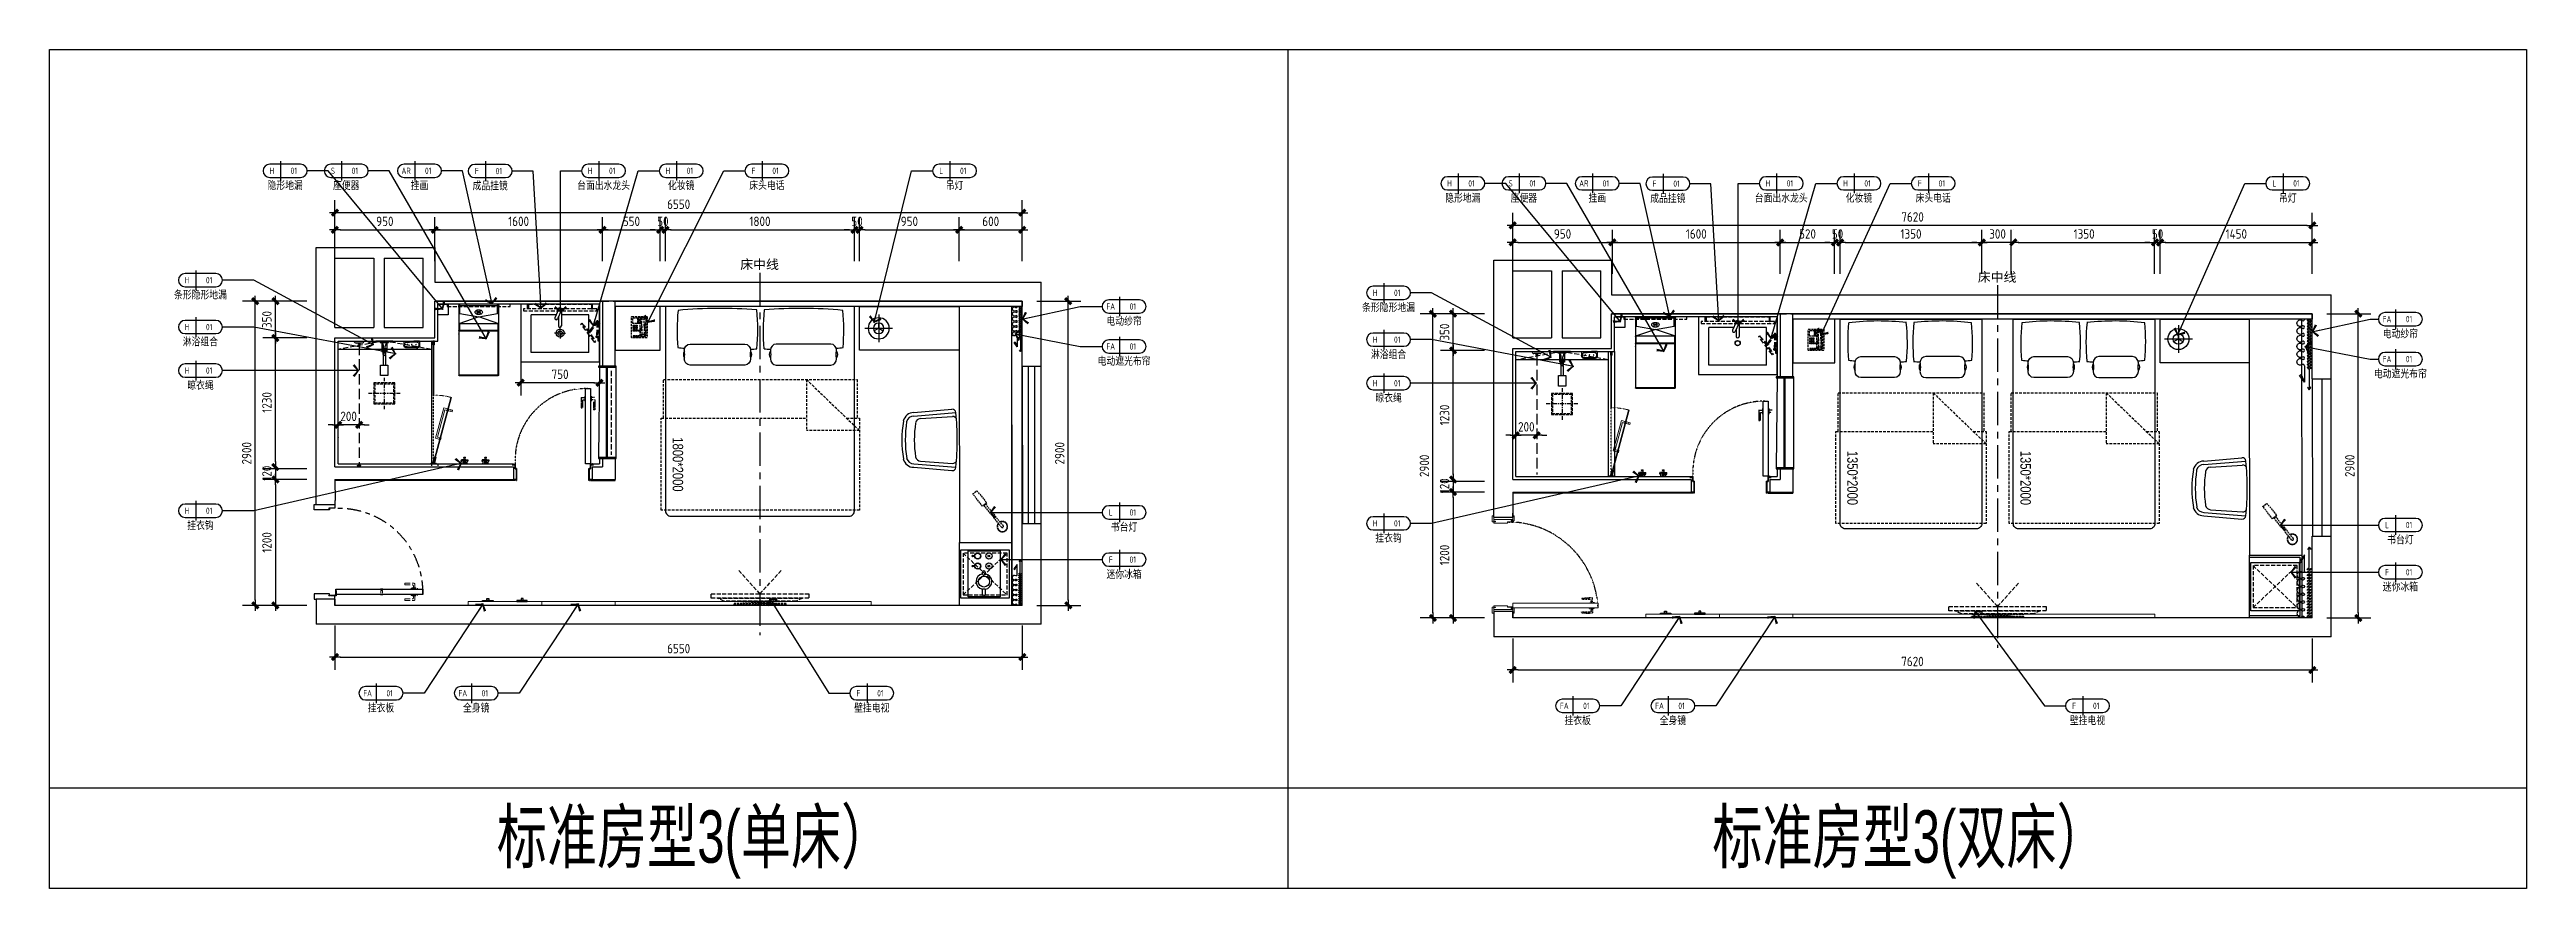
# Model space of a CAD drawing. Extents: x 220391 to 385981, y 332279 to 483868.
# Drawn here: x 243996 to 267600, y 475870 to 483868 of the extents above; entities that cross this region are included whole.
import ezdxf
from ezdxf.enums import TextEntityAlignment as Align

# ---------------------------------------------------------------- set-up
doc = ezdxf.new("R2010")
doc.units = 0
doc.header["$MEASUREMENT"] = 0
for name, pattern in [('115C2家具布置$0$DASH', [0.35, 0.25, -0.1]), ('ACAD_ISO03W100', [30, 12, -18]), ('CENTER', [50.8, 31.75, -6.35, 6.35, -6.35]), ('DASH', [0.35, 0.25, -0.1]), ('DOM-虚线', [0.35, 0.25, -0.1]), ('DOM-门开启线', [0.666666, 0.333333, -0.111111, 0.111111, -0.111111]), ('HIDDEN', [0.375, 0.25, -0.125, 0, 0]), ('HIDDEN2', [0.1875, 0.125, -0.0625]), ('家具平面底图$0$DASH', [0.35, 0.25, -0.1]), ('家具平面底图$0$DOM-虚线', [0.35, 0.25, -0.1]), ('家具平面底图$0$DOM-门开启线', [0.666666, 0.333333, -0.111111, 0.111111, -0.111111])]:
    doc.linetypes.add(name, pattern=pattern)
for name, color, linetype in [('0-索引文字', 50, 'Continuous'), ('2主物线', 197, 'Continuous'), ('3次物线', 19, 'Continuous'), ('A-门(0.18)-DOM', 60, 'Continuous'), ('A-门套(0.18)-DOM', 60, 'Continuous'), ('EL-活动家具(0.2)-DOM', 32, 'Continuous'), ('EL-造型看线-特细(0.07)-DOM', 8, 'Continuous'), ('F', 5, 'Continuous'), ('F-固定家具(0.25)-DOM', 2, 'Continuous'), ('F-平面灯具(0.15)-DOM', 1, 'Continuous'), ('F-洁具-DOM', 1, 'Continuous'), ('F-活动家私(0.25)-DOM', 51, 'Continuous'), ('F-窗帘(0.12)-DOM', 120, 'Continuous'), ('SH-文字', 50, 'Continuous'), ('墙体', 4, 'Continuous'), ('墙壁', 160, 'Continuous'), ('窗', 4, 'Continuous')]:
    doc.layers.add(name, color=color, linetype=linetype)
for name, color, linetype, lineweight in [('115C2家具布置$0$P-10-洁具、厨具-Time', 1, 'Continuous', 0), ('C-01-天花造型-Time', 2, 'Continuous', 0), ('P-13-门套-Time', 1, 'Continuous', 0), ('卫生器具', 7, 'Continuous', 15)]:
    doc.layers.add(name, color=color, linetype=linetype, lineweight=lineweight)
doc.styles.add('DOM-romans.shx', font='dim.shx')
doc.styles.add('MtXpl_', font='')
doc.styles.add('st', font='', dxfattribs={"width": 0.7})
doc.styles.add('家具平面底图$0$st', font='')
doc.styles.get('MtXpl_').set_extended_font_data('YouYuan')
doc.styles.get('st').set_extended_font_data('SimSun')
doc.styles.get('家具平面底图$0$st').set_extended_font_data('YouYuan')
doc.dimstyles.new('DOM_DIM_1 80', dxfattribs={"dimscale": 60, "dimtxt": 1.5, "dimasz": 0.8, "dimexe": 2, "dimexo": 1.5, "dimgap": 0.6, "dimtad": 1, "dimdec": 0, "dimrnd": 5, "dimzin": 12, "dimdsep": 46, "dimtxsty": 'DOM-romans.shx', "dimblk": 'DOM_Dimension_Tick', "dimcen": 0.125, "dimclrd": 44, "dimclre": 44, "dimclrt": 50, "dimadec": 0, "dimazin": 0, "dimtfac": 1, "dimtdec": 0, "dimtix": 1, "dimtmove": 2, "dimatfit": 3, "dimldrblk": 'DOM_Leader_Arrow', "dimfxl": 0, "dimtvp": 1, "dimtolj": 1, "dimtzin": 0, "dimarcsym": 0})

msp = doc.modelspace()

# ---------------------------------------------------------------- texts
at = {"color": 50, "char_height": 90, "attachment_point": 5, "style": 'DOM-romans.shx'}
for insert in [(250762.5, 481814.5, 1044096.2), (262556, 481694.3, 1044096.2)]:
    msp.add_mtext('\\A1;{\\fSimSun|b0|i0|c134|p2;床中线}', dxfattribs=dict(at, insert=insert))
at = {"layer": 'SH-文字', "color": 50, "style": 'MtXpl_', "width": 0.7}
for s, p in [('标准房型3(单床）', (248258.6, 476115.1)), ('标准房型3(双床）', (259841.8, 476115.1))]:
    msp.add_text(s, height=500, dxfattribs=at).set_placement(p)

# ---------------------------------------------------------------- blocks, each defined once
blk = doc.blocks.new('eahrhrhh')
at = {"color": 1}
blk.add_wipeout([(-900, 0), (900, 0), (900, -697), (926, -697), (926, -1065), (948, -1065), (948, -1943), (900, -1943), (900, -1950), (899, -1962), (893, -1975), (885, -1985), (874, -1994), (862, -1999), (850, -2000), (837, -2000), (-850, -2000), (-867, -1997), (-878, -1991), (-885, -1985), (-894, -1975), (-898, -1965), (-900, -1957), (-900, -1950)], dxfattribs=at)
at = {"color": 8, "linetype": 'HIDDEN', "ltscale": 100}
for p in [(443, -697), (948, -1184)]:
    blk.add_line(p, (443, -1184), dxfattribs=at)
blk.add_lwpolyline([(-900, 0), (-900, -1950, 0.414214), (-850, -2000), (850, -2000, 0.414214), (900, -1950), (900, 0)], format="xyb", close=True)
at = {"color": 8}
for points in [[(-720, -426, 0.307692), (-720, -491, -1.888889)], [(-145, -559), (-666, -559, -0.392708), (-721, -500, -0.035252), (-720, -491, 0.092308), (-720, -426, -0.035252), (-721, -418, -0.392708), (-666, -359), (-145, -359, -0.392708), (-90, -418, -0.035252), (-90, -426, 0.092308), (-90, -491, -0.035252), (-90, -500, -0.392708), (-145, -559, 27.022466)], [(-90, -426, -0.307692), (-90, -491, 1.888889)], [(99, -426, 0.307692), (99, -491, -1.888889)], [(154, -559), (675, -559, 0.392708), (730, -500, 0.035252), (729, -491, -0.092308), (729, -426, 0.035252), (730, -418, 0.392708), (675, -359), (154, -359, 0.392708), (99, -418, 0.035252), (99, -426, -0.092308), (99, -491, 0.035252), (99, -500, 0.392708), (154, -559, -27.022466)], [(729, -426, -0.307692), (729, -491, 1.888889)]]:
    blk.add_lwpolyline(points, format="xyb", dxfattribs=at)
at = {"color": 8, "linetype": 'HIDDEN', "ltscale": 100}
for points in [[(-919, -1065), (-919, -697), (926, -697), (926, -1065)], [(443, -697), (948, -1184)], [(825, -1065), (948, -1065), (948, -1943), (-940, -1943), (-940, -1065), (443, -1065)]]:
    blk.add_lwpolyline(points, dxfattribs=at)
at = {"color": 8}
for centre, radius, start, end in [((1123, -225), 1913, 174.391, 185.0469), ((-385, -4245), 4226, 85.1983, 95.3771), ((-1934, -229), 1913, 354.724, 5.851), ((1943, -229), 1913, 174.149, 185.276), ((394, -4245), 4226, 84.6229, 94.8017), ((-1114, -225), 1913, 354.9531, 5.609), ((-368, 3293), 3709, 263.5905, 264.5939), ((-318, 3293), 3709, 273.5253, 274.4716), ((328, 3293), 3709, 265.5284, 266.4747), ((378, 3293), 3709, 275.4061, 276.4095)]:
    blk.add_arc(centre, radius, start, end, dxfattribs=at)
at = {"layer": 'F-活动家私(0.25)-DOM', "color": 8, "style": '家具平面底图$0$st', "width": 0.8}
blk.add_text('1800*2000', height=100, rotation=270, dxfattribs=at).set_placement((-782, -1507), align=Align.MIDDLE_CENTER)
blk = doc.blocks.new('A$C3f9b4c59')
at = {"layer": 'F-活动家私(0.25)-DOM'}
blk.add_blockref('eahrhrhh', (0, 0), dxfattribs=at)
blk = doc.blocks.new('A$C487077fa')
at = {"color": 53}
for p, q in [((-415, 261), (-51, 292)), ((-415, 228), (-13, 261)), ((-415, -228), (-13, -261)), ((-415, -261), (-51, -292))]:
    blk.add_line(p, q, dxfattribs=at)
at = {"color": 8}
for p, q in [((-352, 203), (-45, 223)), ((-350, -203), (-45, -223))]:
    blk.add_line(p, q, dxfattribs=at)
at = {"color": 53}
for centre, radius, start, end in [((-414, 158), 103, 90.554, 167.7286), ((-48, 258), 34.7, 5.8236, 95), ((-2575, 0), 2575, 0, 5.8125), ((648, 0), 1176, 171.219, 188.8341), ((648, 0), 1144, 171.219, 188.8341), ((-414, 157), 70.8, 90.5361, 165.9625), ((-2575, 0), 2575, 354.1875, 0), ((-414, -158), 103, 192.9239, 269.4174), ((-414, -157), 71, 195.0236, 269.396), ((-48, -258), 34.7, 265, 354.1764)]:
    blk.add_arc(centre, radius, start, end, dxfattribs=at)
at = {"color": 8}
for centre, radius, start, end in [((648, 0), 1058, 171.219, 188.8341), ((-349, 154), 49.6, 94.2602, 170.8117), ((-42, 189), 34.7, 4.2583, 95), ((-344, -148), 55.5, 195.0078, 263.663), ((-42, -189), 34.7, 265, 355.7417)]:
    blk.add_arc(centre, radius, start, end, dxfattribs=at)
blk = doc.blocks.new('*U527')
at = {"color": 8}
for p, q in [((225229, -9382), (225220, -9418)), ((225240, -9401), (225226, -9397)), ((225244, -9386), (225229, -9382)), ((225234, -9422), (225244, -9386))]:
    blk.add_line(p, q, dxfattribs=at)
for p, q in [((224569, -9572), (224569, -9556)), ((224569, -9556), (224605, -9556)), ((224605, -9572), (224569, -9572)), ((224571, -9558), (224595, -9558)), ((224571, -9561), (224572, -9560)), ((224571, -9567), (224571, -9561)), ((224571, -9567), (224572, -9568)), ((224595, -9570), (224571, -9570)), ((225084, -9560), (224572, -9560)), ((225084, -9568), (224572, -9568)), ((224595, -9560), (224595, -9558)), ((224605, -9560), (224595, -9560)), ((224595, -9560), (224595, -9560)), ((224605, -9568), (224595, -9568)), ((224595, -9568), (224595, -9570)), ((224603, -9570), (224603, -9570)), ((224605, -9556), (224605, -9560)), ((224605, -9572), (224605, -9568)), ((225084, -9560), (225085, -9561)), ((225084, -9568), (225085, -9567)), ((225085, -9561), (225085, -9567))]:
    blk.add_line(p, q)
at = {"ltscale": 1000}
blk.add_line((224571, -9570), (224571, -9558), dxfattribs=at)
for points in [[(225725, -9564), (225724, -9565), (225107, -9399), (225107, -9398), (225108, -9392), (225109, -9392), (225726, -9557), (225726, -9558)], [(225676, -9553), (225729, -9567), (225729, -9569), (225725, -9571), (225675, -9558)], [(225679, -9543), (225732, -9557), (225732, -9555), (225730, -9552), (225680, -9538)], [(225724, -9566), (225734, -9568), (225737, -9559), (225727, -9556)], [(225735, -9589), (225739, -9589), (225739, -9539), (225735, -9539)]]:
    blk.add_lwpolyline(points, close=True)
at = {"color": 8}
for points in [[(225496, -9545), (225207, -9467), (225216, -9432)], [(225231, -9436), (225213, -9431), (225214, -9428), (225217, -9429)], [(225234, -9422), (225217, -9417), (225216, -9420), (225219, -9421)], [(225217, -9429), (225231, -9433), (225234, -9433), (225234, -9436), (225231, -9436)], [(225219, -9421), (225234, -9425), (225236, -9426), (225237, -9423), (225234, -9422)], [(225231, -9436), (225225, -9457), (225486, -9527), (225491, -9505)], [(225506, -9509), (225489, -9505), (225489, -9502), (225492, -9503)], [(225510, -9496), (225492, -9491), (225491, -9494), (225494, -9495)], [(225492, -9503), (225507, -9506), (225510, -9507), (225509, -9510), (225506, -9509)], [(225494, -9495), (225509, -9499), (225512, -9499), (225512, -9497), (225510, -9496)], [(225496, -9545), (225506, -9509)]]:
    blk.add_lwpolyline(points, dxfattribs=at)
at = {"linetype": '115C2家具布置$0$DASH', "ltscale": 0.2}
blk.add_arc((225720, -9562), 635, 164.8195, 180.1805, dxfattribs=at)
at = {"layer": 'Defpoints', "color": 8, "linetype": '115C2家具布置$0$DASH', "ltscale": 0.1}
blk.add_line((225735, -9564), (224571, -9564), dxfattribs=at)
blk = doc.blocks.new('ehrhhsss')
at = {"layer": 'F-活动家私(0.25)-DOM', "color": 8, "linetype": 'DOM-虚线', "ltscale": 80}
for p, q in [((301232, 416361), (301235, 416364)), ((301232, 416163), (301232, 416361)), ((301235, 416160), (301232, 416163)), ((301235, 416364), (301378, 416364)), ((301378, 416160), (301235, 416160)), ((301246, 416298), (301246, 416351)), ((301246, 416351), (301288, 416351)), ((301288, 416298), (301246, 416298)), ((301248, 416281), (301256, 416281)), ((301248, 416272), (301248, 416281)), ((301256, 416272), (301248, 416272)), ((301248, 416265), (301256, 416265)), ((301248, 416257), (301248, 416265)), ((301256, 416257), (301248, 416257)), ((301248, 416249), (301256, 416249)), ((301248, 416241), (301248, 416249)), ((301256, 416241), (301248, 416241)), ((301248, 416234), (301256, 416234)), ((301248, 416225), (301248, 416234)), ((301256, 416225), (301248, 416225)), ((301249, 416179), (301249, 416170)), ((301263, 416179), (301249, 416179)), ((301249, 416170), (301263, 416170)), ((301256, 416281), (301256, 416272)), ((301256, 416265), (301256, 416257)), ((301256, 416249), (301256, 416241)), ((301256, 416234), (301256, 416225)), ((301262, 416281), (301271, 416281)), ((301262, 416272), (301262, 416281)), ((301271, 416272), (301262, 416272)), ((301262, 416265), (301271, 416265)), ((301262, 416257), (301262, 416265)), ((301271, 416257), (301262, 416257)), ((301262, 416249), (301271, 416249)), ((301262, 416241), (301262, 416249)), ((301271, 416241), (301262, 416241)), ((301262, 416234), (301271, 416234)), ((301262, 416225), (301262, 416234)), ((301271, 416225), (301262, 416225)), ((301263, 416170), (301263, 416179)), ((301269, 416179), (301269, 416170)), ((301283, 416179), (301269, 416179)), ((301269, 416170), (301283, 416170)), ((301271, 416281), (301271, 416272)), ((301271, 416265), (301271, 416257)), ((301271, 416249), (301271, 416241)), ((301271, 416234), (301271, 416225)), ((301276, 416272), (301276, 416281)), ((301276, 416281), (301285, 416281)), ((301285, 416272), (301276, 416272)), ((301276, 416265), (301285, 416265)), ((301276, 416257), (301276, 416265)), ((301285, 416257), (301276, 416257)), ((301276, 416241), (301276, 416249)), ((301276, 416249), (301285, 416249)), ((301285, 416241), (301276, 416241)), ((301276, 416234), (301285, 416234)), ((301276, 416225), (301276, 416234)), ((301285, 416225), (301276, 416225)), ((301283, 416170), (301283, 416179)), ((301285, 416281), (301285, 416272)), ((301285, 416265), (301285, 416257)), ((301285, 416249), (301285, 416241)), ((301285, 416234), (301285, 416225)), ((301288, 416351), (301288, 416298)), ((301304, 416179), (301289, 416179)), ((301289, 416179), (301289, 416170)), ((301289, 416170), (301304, 416170)), ((301292, 416349), (301292, 416344)), ((301304, 416349), (301292, 416349)), ((301292, 416344), (301304, 416344)), ((301304, 416340), (301292, 416340)), ((301292, 416340), (301292, 416336)), ((301292, 416336), (301304, 416336)), ((301304, 416331), (301292, 416331)), ((301292, 416331), (301292, 416327)), ((301292, 416327), (301304, 416327)), ((301304, 416323), (301292, 416323)), ((301292, 416323), (301292, 416318)), ((301292, 416318), (301304, 416318)), ((301304, 416314), (301292, 416314)), ((301292, 416314), (301292, 416310)), ((301292, 416310), (301304, 416310)), ((301304, 416305), (301292, 416305)), ((301292, 416305), (301292, 416301)), ((301292, 416301), (301304, 416301)), ((301294, 416225), (301294, 416234)), ((301294, 416234), (301305, 416234)), ((301305, 416225), (301294, 416225)), ((301304, 416344), (301304, 416349)), ((301304, 416336), (301304, 416340)), ((301304, 416327), (301304, 416331)), ((301304, 416318), (301304, 416323)), ((301304, 416310), (301304, 416314)), ((301304, 416301), (301304, 416305)), ((301304, 416170), (301304, 416179)), ((301305, 416234), (301305, 416225)), ((301314, 416353), (301319, 416360)), ((301314, 416179), (301314, 416353)), ((301321, 416172), (301314, 416179)), ((301319, 416356), (301318, 416350)), ((301318, 416350), (301318, 416311)), ((301318, 416350), (301331, 416337)), ((301318, 416311), (301321, 416304)), ((301318, 416221), (301321, 416228)), ((301318, 416182), (301318, 416221)), ((301318, 416182), (301331, 416195)), ((301319, 416176), (301318, 416182)), ((301319, 416360), (301363, 416360)), ((301325, 416359), (301319, 416356)), ((301325, 416173), (301319, 416176)), ((301321, 416304), (301325, 416297)), ((301321, 416228), (301325, 416235)), ((301341, 416172), (301321, 416172)), ((301363, 416172), (301321, 416172)), ((301325, 416359), (301360, 416359)), ((301332, 416340), (301325, 416359)), ((301325, 416297), (301327, 416287)), ((301325, 416235), (301327, 416245)), ((301332, 416192), (301325, 416173)), ((301325, 416173), (301341, 416173)), ((301325, 416173), (301360, 416173)), ((301327, 416287), (301327, 416272)), ((301327, 416245), (301327, 416272)), ((301331, 416337), (301332, 416340)), ((301331, 416272), (301331, 416337)), ((301331, 416272), (301331, 416195)), ((301331, 416195), (301332, 416192)), ((301352, 416340), (301332, 416340)), ((301352, 416192), (301332, 416192)), ((301352, 416340), (301360, 416359)), ((301354, 416337), (301352, 416340)), ((301354, 416195), (301352, 416192)), ((301352, 416192), (301360, 416173)), ((301367, 416350), (301354, 416337)), ((301354, 416272), (301354, 416337)), ((301354, 416272), (301354, 416195)), ((301367, 416182), (301354, 416195)), ((301360, 416297), (301358, 416287)), ((301358, 416287), (301358, 416272)), ((301358, 416245), (301358, 416272)), ((301360, 416235), (301358, 416245)), ((301360, 416359), (301365, 416356)), ((301364, 416304), (301360, 416297)), ((301364, 416228), (301360, 416235)), ((301360, 416173), (301365, 416176)), ((301363, 416360), (301370, 416353)), ((301370, 416180), (301363, 416172)), ((301367, 416311), (301364, 416304)), ((301367, 416221), (301364, 416228)), ((301365, 416356), (301367, 416350)), ((301365, 416176), (301367, 416182)), ((301367, 416350), (301367, 416311)), ((301367, 416182), (301367, 416221)), ((301370, 416353), (301370, 416180)), ((301378, 416364), (301381, 416361)), ((301381, 416163), (301378, 416160)), ((301381, 416361), (301381, 416163))]:
    blk.add_line(p, q, dxfattribs=at)
blk = doc.blocks.new('dfsgdgfaag')
at = {"layer": 'EL-造型看线-特细(0.07)-DOM', "color": 250, "linetype": 'DOM-虚线', "ltscale": 80}
for p, q in [((-159, -6), (158, -30)), ((-158, 0), (159, -24))]:
    blk.add_line(p, q, dxfattribs=at)
for points in [[(-250, -6), (250, -6), (250, 0), (-250, 0)], [(250, -30), (-250, -30), (-250, -24), (250, -24)]]:
    blk.add_lwpolyline(points, close=True, dxfattribs=at)
for centre, radius in [((-158, -3), 5), ((-158, -3), 3), ((158, -27), 5), ((158, -27), 3)]:
    blk.add_circle(centre, radius, dxfattribs=at)
blk = doc.blocks.new('A$Cb127100c')
at = {"layer": 'F-固定家具(0.25)-DOM', "color": 8, "linetype": 'DOM-虚线', "ltscale": 150}
for q in [(-205, 227), (205, 227)]:
    blk.add_line((0, 0), q, dxfattribs=at)
for points in [[(-464, 0), (465, 0), (465, -40), (-464, -40)], [(-404, -40), (405, -40), (345, -70), (-344, -70)]]:
    blk.add_lwpolyline(points, close=True, dxfattribs=at)
at = {"layer": 'EL-造型看线-特细(0.07)-DOM', "color": 250, "rotation": 180}
blk.add_blockref('dfsgdgfaag', (0, -100), dxfattribs=at)
blk = doc.blocks.new('做成ACAD TuKuai0337')
at = {"color": 57, "linetype": 'Continuous'}
for points in [[(193, 0), (-193, 0)], [(0, 193), (0, -193)], [(0, 0), (0, 73)]]:
    blk.add_lwpolyline(points, dxfattribs=at)
at = {"color": 58, "linetype": 'Continuous'}
for points in [[(0, 0), (-63, -36)], [(0, 0), (63, -36)]]:
    blk.add_lwpolyline(points, dxfattribs=at)
at = {"linetype": 'Continuous'}
blk.add_circle((0, 0), 146, dxfattribs=at)
at = {"color": 57, "linetype": 'Continuous'}
blk.add_circle((0, 0), 72.9, dxfattribs=at)
blk = doc.blocks.new('A$C519bf6a0')
at = {"color": 8, "linetype": 'HIDDEN2'}
for p, q in [((689, 120), (761, 126)), ((754, 78), (754, 75)), ((754, 28), (754, 30)), ((801, 80), (757, 80)), ((763, 80), (757, 80)), ((801, 25), (757, 25)), ((763, 25), (757, 25)), ((772, 80), (772, 111)), ((772, 25), (772, -6)), ((787, 80), (787, 111)), ((787, 25), (787, -6)), ((804, 75), (804, 78)), ((804, 30), (804, 28)), ((689, -15), (761, -21))]:
    blk.add_line(p, q, dxfattribs=at)
blk.add_lwpolyline([(-26, 849), (25, 849)], dxfattribs=at)
for points in [[(787, 80), (787, 121, 0.414214), (782, 126), (761, 126), (686, 120, 0.390233), (681, 115), (681, 113), (772, 113), (772, 80)], [(787, 25), (787, -16, -0.414214), (782, -21), (761, -21), (686, -15, -0.390233), (681, -10), (681, -7), (772, -7), (772, 25)]]:
    blk.add_lwpolyline(points, format="xyb", dxfattribs=at)
at = {"color": 8, "linetype": 'HIDDEN2', "ltscale": 0.5}
blk.add_arc((-19, -9), 859, 2.5783, 87.0709, dxfattribs=at)
at = {"color": 8, "linetype": 'HIDDEN2'}
for centre, start, end in [((757, 78), 90, 180), ((757, 28), 180, 270), ((801, 78), 0, 90), ((801, 28), 270, 0)]:
    blk.add_arc(centre, 2.77, start, end, dxfattribs=at)
at = {"layer": 'C-01-天花造型-Time', "color": 8}
blk.add_lwpolyline([(-26, 41), (25, 41)], dxfattribs=at)
at = {"layer": 'P-13-门套-Time'}
for p, q in [((-155, 902), (-155, 857)), ((25, 895), (-155, 895)), ((25, 875), (-155, 875)), ((-155, -12), (-155, 33)), ((25, 15), (-155, 15)), ((25, -5), (-155, -5))]:
    blk.add_line(p, q, dxfattribs=at)
for points in [[(-155, 910), (-155, 857), (-139, 857), (-139, 852), (-170, 852), (-170, 910)], [(25, 875), (-155, 875), (-155, 857), (-139, 857), (-139, 852), (-155, 852), (-155, 840), (-26, 840), (-26, 852), (25, 852), (25, 860), (9, 860), (9, 865), (25, 865)], [(25, 910), (25, 865), (9, 865), (9, 860), (40, 860), (40, 910)], [(-155, -20), (-155, 33), (-139, 33), (-139, 38), (-170, 38), (-170, -20)], [(25, 15), (-155, 15), (-155, 33), (-139, 33), (-139, 38), (-155, 38), (-155, 50), (-26, 50), (-26, 38), (25, 38), (25, 30), (9, 30), (9, 25), (25, 25)], [(25, -20), (25, 25), (9, 25), (9, 30), (40, 30), (40, -20)], [(25, 75), (839, 75), (839, 30), (25, 30)]]:
    blk.add_lwpolyline(points, close=True, dxfattribs=at)
blk = doc.blocks.new('A$C24FB7273')
at = {"color": 8, "linetype": 'HIDDEN', "ltscale": 100}
for p in [(-704, -212), (-1191, -717)]:
    blk.add_line(p, (-1191, -212), dxfattribs=at)
for points in [[(-1073, -594), (-1073, -717), (-1950, -717), (-1950, 715), (-1073, 715), (-1073, -212)], [(-1073, 694), (-704, 694), (-704, -695), (-1073, -695)], [(-704, -212), (-1191, -717)]]:
    blk.add_lwpolyline(points, dxfattribs=at)
blk.add_lwpolyline([(0, -675), (-1950, -675, -0.414214), (-2000, -625), (-2000, 625, -0.414214), (-1950, 675), (0, 675)], format="xyb", close=True)
at = {"color": 8}
for points in [[(-559, 157), (-559, 479, -0.392708), (-500, 533, -0.035252), (-491, 533, 0.092308), (-426, 533, -0.035252), (-418, 533, -0.392708), (-359, 479), (-359, 157, -0.392708), (-418, 102, -0.035252), (-426, 103, 0.092308), (-491, 103, -0.035252), (-500, 102, -0.392708), (-559, 157, 27.022466)], [(-426, 533, 0.307692), (-491, 533, -1.888889)], [(-426, 103, -0.307692), (-491, 103, 1.888889)], [(-559, -141), (-559, -462, 0.392708), (-500, -517, 0.035252), (-491, -517, -0.092308), (-426, -517, 0.035252), (-418, -517, 0.392708), (-359, -462), (-359, -141, 0.392708), (-418, -86, 0.035252), (-426, -87, -0.092308), (-491, -87, 0.035252), (-500, -86, 0.392708), (-559, -141, -27.022466)], [(-426, -87, 0.307692), (-491, -87, -1.888889)], [(-426, -517, -0.307692), (-491, -517, 1.888889)]]:
    blk.add_lwpolyline(points, format="xyb", dxfattribs=at)
for centre, radius, start, end in [((3293, 181), 3709, 173.5905, 174.5939), ((-225, -1310), 1913, 84.391, 95.0469), ((-2295, 303), 2276, 353.4552, 7.3296), ((3293, 331), 3709, 183.5253, 184.4716), ((-229, 1947), 1913, 264.724, 275.851), ((3293, -315), 3709, 175.5284, 176.4747), ((-229, -1931), 1913, 84.149, 95.276), ((-2295, -287), 2276, 352.6704, 6.5448), ((3293, -165), 3709, 185.4061, 186.4095), ((-225, 1326), 1913, 264.9531, 275.609)]:
    blk.add_arc(centre, radius, start, end, dxfattribs=at)
at = {"layer": 'F-活动家私(0.25)-DOM', "color": 8, "style": '家具平面底图$0$st', "width": 0.8}
blk.add_text('1350*2000', height=100, rotation=180, dxfattribs=at).set_placement((-1515, 557), align=Align.MIDDLE_CENTER)
blk = doc.blocks.new('*U288')
at = {"color": 8}
for p, q in [((225229, -9382), (225220, -9418)), ((225240, -9401), (225226, -9397)), ((225244, -9386), (225229, -9382)), ((225234, -9422), (225244, -9386))]:
    blk.add_line(p, q, dxfattribs=at)
for p, q in [((224549, -9572), (224549, -9556)), ((224549, -9556), (224585, -9556)), ((224585, -9572), (224549, -9572)), ((224551, -9558), (224575, -9558)), ((224551, -9561), (224552, -9560)), ((224551, -9567), (224551, -9561)), ((224551, -9567), (224552, -9568)), ((224575, -9570), (224551, -9570)), ((225084, -9560), (224552, -9560)), ((225084, -9568), (224552, -9568)), ((224575, -9560), (224575, -9558)), ((224585, -9560), (224575, -9560)), ((224575, -9560), (224575, -9560)), ((224585, -9568), (224575, -9568)), ((224575, -9568), (224575, -9570)), ((224583, -9570), (224583, -9570)), ((224585, -9556), (224585, -9560)), ((224585, -9572), (224585, -9568)), ((225084, -9560), (225085, -9561)), ((225084, -9568), (225085, -9567)), ((225085, -9561), (225085, -9567))]:
    blk.add_line(p, q)
at = {"ltscale": 1000}
blk.add_line((224551, -9570), (224551, -9558), dxfattribs=at)
for points in [[(225725, -9564), (225724, -9565), (225107, -9399), (225107, -9398), (225108, -9392), (225109, -9392), (225726, -9557), (225726, -9558)], [(225676, -9553), (225729, -9567), (225729, -9569), (225725, -9571), (225675, -9558)], [(225679, -9543), (225732, -9557), (225732, -9555), (225730, -9552), (225680, -9538)], [(225724, -9566), (225734, -9568), (225737, -9559), (225727, -9556)], [(225735, -9589), (225739, -9589), (225739, -9539), (225735, -9539)]]:
    blk.add_lwpolyline(points, close=True)
at = {"color": 8}
for points in [[(225496, -9545), (225207, -9467), (225216, -9432)], [(225231, -9436), (225213, -9431), (225214, -9428), (225217, -9429)], [(225234, -9422), (225217, -9417), (225216, -9420), (225219, -9421)], [(225217, -9429), (225231, -9433), (225234, -9433), (225234, -9436), (225231, -9436)], [(225219, -9421), (225234, -9425), (225236, -9426), (225237, -9423), (225234, -9422)], [(225231, -9436), (225225, -9457), (225486, -9527), (225491, -9505)], [(225506, -9509), (225489, -9505), (225489, -9502), (225492, -9503)], [(225510, -9496), (225492, -9491), (225491, -9494), (225494, -9495)], [(225492, -9503), (225507, -9506), (225510, -9507), (225509, -9510), (225506, -9509)], [(225494, -9495), (225509, -9499), (225512, -9499), (225512, -9497), (225510, -9496)], [(225496, -9545), (225506, -9509)]]:
    blk.add_lwpolyline(points, dxfattribs=at)
at = {"linetype": '115C2家具布置$0$DASH', "ltscale": 0.2}
blk.add_arc((225720, -9562), 635, 164.8195, 180.1805, dxfattribs=at)
at = {"layer": 'Defpoints', "color": 8, "linetype": '115C2家具布置$0$DASH', "ltscale": 0.1}
blk.add_line((225735, -9564), (224551, -9564), dxfattribs=at)
blk = doc.blocks.new('A$Ce5e56844')
at = {"layer": 'A-门(0.18)-DOM'}
h = blk.add_hatch(dxfattribs=at)
h.set_pattern_fill('ANSI37', color=250, scale=8.333333, angle=270, style=0)
h.set_pattern_definition([(315, (42530.9236, 241286.5118), (0.7365695637, 0.7365695637), []), (45, (42530.9236, 241286.5118), (-0.7365695637, 0.7365695637), [])])
edge = h.paths.add_edge_path()
edge.add_line((-54, 864), (-55, 864))
edge.add_line((-55, 864), (-54, 865))
edge.add_arc((-54, 865), 0.208, 315, 495)
edge.add_line((-54, 865), (-55, 864))
edge.add_line((-55, 864), (-56, 864))
edge.add_line((-56, 864), (-55, 865))
edge.add_arc((-55, 865), 0.208, 315, 495)
edge.add_line((-55, 865), (-56, 864))
edge.add_line((-56, 864), (-57, 864))
edge.add_line((-57, 864), (-56, 865))
edge.add_arc((-56, 865), 0.208, 315, 495)
edge.add_line((-56, 865), (-58, 864))
edge.add_line((-58, 864), (-58, 864))
edge.add_line((-58, 864), (-58, 863))
edge.add_line((-58, 863), (-58, 863))
edge.add_line((-58, 863), (-56, 862))
edge.add_arc((-56, 862), 0.208, 225, 302.0278)
edge.add_arc((-56, 862), 0.208, 302.0278, 374.0362)
edge.add_arc((-56, 862), 0.208, 374.0362, 405)
edge.add_line((-56, 862), (-57, 863))
edge.add_line((-57, 863), (-56, 863))
edge.add_line((-56, 863), (-55, 862))
edge.add_arc((-55, 862), 0.208, 225, 302.0278)
edge.add_arc((-55, 862), 0.208, 302.0278, 374.0362)
edge.add_arc((-55, 862), 0.208, 374.0362, 405)
edge.add_line((-55, 862), (-56, 863))
edge.add_line((-56, 863), (-55, 863))
edge.add_line((-55, 863), (-54, 862))
edge.add_arc((-54, 862), 0.208, 225, 302.0278)
edge.add_arc((-54, 862), 0.208, 302.0278, 374.0362)
edge.add_arc((-54, 862), 0.208, 374.0362, 405)
edge.add_line((-54, 862), (-55, 863))
edge.add_line((-55, 863), (-54, 863))
edge.add_arc((-51, 864), 2.5, 189.5941, 530.4059)
edge = h.paths.add_edge_path(flags=16)
edge.add_arc((-51, 864), 1.67, 90, 450)
h = blk.add_hatch(dxfattribs=at)
h.set_pattern_fill('ANSI37', color=250, scale=8.333333, angle=270, style=0)
h.set_pattern_definition([(315, (42530.7728, 241336.4895), (0.7365695637, 0.7365695637), []), (45, (42530.7728, 241336.4895), (-0.7365695637, 0.7365695637), [])])
edge = h.paths.add_edge_path()
edge.add_line((-54, 36), (-55, 36))
edge.add_line((-55, 36), (-54, 35))
edge.add_arc((-54, 35), 0.208, -135, 45, ccw=False)
edge.add_line((-54, 35), (-55, 36))
edge.add_line((-55, 36), (-56, 36))
edge.add_line((-56, 36), (-55, 35))
edge.add_arc((-55, 35), 0.208, -135, 45, ccw=False)
edge.add_line((-55, 35), (-57, 36))
edge.add_line((-57, 36), (-57, 36))
edge.add_line((-57, 36), (-56, 35))
edge.add_arc((-56, 35), 0.208, -135, 45, ccw=False)
edge.add_line((-57, 35), (-58, 36))
edge.add_line((-58, 36), (-58, 36))
edge.add_line((-58, 36), (-58, 37))
edge.add_line((-58, 37), (-58, 37))
edge.add_line((-58, 37), (-57, 38))
edge.add_arc((-56, 38), 0.208, 57.9722, 135, ccw=False)
edge.add_arc((-56, 38), 0.208, -14.0362, 57.9722, ccw=False)
edge.add_arc((-56, 38), 0.208, -45, -14.0362, ccw=False)
edge.add_line((-56, 38), (-57, 37))
edge.add_line((-57, 37), (-57, 37))
edge.add_line((-57, 37), (-55, 38))
edge.add_arc((-55, 38), 0.208, 57.9722, 135, ccw=False)
edge.add_arc((-55, 38), 0.208, -14.0362, 57.9722, ccw=False)
edge.add_arc((-55, 38), 0.208, -45, -14.0362, ccw=False)
edge.add_line((-55, 38), (-56, 37))
edge.add_line((-56, 37), (-55, 37))
edge.add_line((-55, 37), (-54, 38))
edge.add_arc((-54, 38), 0.208, 57.9722, 135, ccw=False)
edge.add_arc((-54, 38), 0.208, -14.0362, 57.9722, ccw=False)
edge.add_arc((-54, 38), 0.208, -45, -14.0362, ccw=False)
edge.add_line((-54, 38), (-55, 37))
edge.add_line((-55, 37), (-54, 37))
edge.add_arc((-51, 36), 2.5, -170.4059, 170.4059, ccw=False)
edge = h.paths.add_edge_path(flags=16)
edge.add_arc((-51, 36), 1.67, -90, 270, ccw=False)
at = {"layer": 'A-门(0.18)-DOM', "color": 250}
for p, q in [((-58, 864), (-56, 865)), ((-58, 864), (-58, 863)), ((-58, 864), (-58, 864)), ((-58, 863), (-56, 862)), ((-58, 863), (-58, 863)), ((-57, 864), (-56, 865)), ((-56, 864), (-57, 864)), ((-57, 863), (-56, 862)), ((-56, 863), (-57, 863)), ((-56, 864), (-55, 865)), ((-56, 864), (-55, 865)), ((-55, 864), (-56, 864)), ((-56, 863), (-55, 862)), ((-56, 863), (-55, 862)), ((-55, 863), (-56, 863)), ((-55, 864), (-54, 865)), ((-55, 864), (-54, 865)), ((-54, 864, 0), (-55, 864)), ((-54, 863, 0), (-55, 863)), ((-55, 863), (-54, 862)), ((-55, 863), (-54, 862)), ((-58, 37), (-57, 38)), ((-58, 36), (-58, 37)), ((-58, 37), (-58, 37)), ((-58, 36), (-57, 35)), ((-58, 36), (-58, 36)), ((-57, 37), (-55, 38)), ((-57, 37), (-56, 38)), ((-57, 37), (-57, 37)), ((-57, 36), (-55, 35)), ((-57, 36), (-56, 35)), ((-57, 36), (-57, 36)), ((-56, 37), (-55, 38)), ((-55, 37), (-56, 37)), ((-55, 36), (-56, 36)), ((-56, 36), (-55, 35)), ((-55, 37), (-54, 38)), ((-55, 37), (-54, 38)), ((-54, 37, 0), (-55, 37)), ((-54, 36, 0), (-55, 36)), ((-55, 36), (-54, 35)), ((-55, 36), (-54, 35)), ((-40, 35), (1, 35)), ((-40, 35), (-40, 33)), ((-40, 33), (2, 33)), ((-34, 33), (-34, 35)), ((-29, 33), (-29, 35)), ((-22, 33), (-21, 35)), ((-16, 33), (-17, 35)), ((16, 36, 0), (-3, 36, 0)), ((0, 33), (0, 35)), ((6, 45, 0), (6, 27, 0)), ((8, 82), (8, 42)), ((10, 82), (8, 82)), ((10, 77), (8, 76)), ((10, 71), (8, 72)), ((10, 65), (8, 64)), ((10, 59), (8, 60)), ((8, 43), (10, 43)), ((10, 82), (10, 41))]:
    blk.add_line(p, q, dxfattribs=at)
at = {"layer": 'A-门(0.18)-DOM', "color": 8, "linetype": 'DASH', "lineweight": 9, "ltscale": 100}
for p, q in [((433, 94), (436, 96)), ((433, 94), (433, 93)), ((433, 94), (457, 94)), ((433, 93), (457, 93)), ((433, 43), (457, 43)), ((433, 41), (433, 43)), ((433, 41), (457, 41)), ((436, 96), (454, 96)), ((436, 89), (436, 93)), ((436, 89), (454, 89)), ((436, 81), (436, 43)), ((436, 81), (454, 81)), ((439, 89), (439, 81)), ((451, 89), (451, 81)), ((454, 96), (457, 94)), ((454, 89), (454, 93)), ((454, 81), (454, 43)), ((457, 94), (457, 93)), ((457, 41), (457, 43))]:
    blk.add_line(p, q, dxfattribs=at)
at = {"layer": 'A-门(0.18)-DOM', "color": 8, "linetype": 'DASH', "lineweight": 9, "ltscale": 200}
for p, q in [((665, 135), (665, 150)), ((665, 150), (752, 150)), ((665, 135), (737, 135)), ((665, 1), (665, -14)), ((665, 1), (737, 1)), ((747, 107), (747, 125)), ((762, 107), (747, 107)), ((762, 29), (747, 29)), ((747, 29), (747, 11)), ((762, 140), (762, 135)), ((762, 140), (762, 107)), ((762, -4), (762, 29)), ((762, -4), (762, 1)), ((665, -14), (752, -14))]:
    blk.add_line(p, q, dxfattribs=at)
at = {"layer": 'A-门(0.18)-DOM', "color": 1}
blk.add_lwpolyline([(837, 43), (8, 43), (8, 93), (837, 93)], close=True, dxfattribs=at)
at = {"layer": 'A-门(0.18)-DOM', "color": 8, "linetype": 'DASH', "lineweight": 9, "ltscale": 200}
for points in [[(785, 93), (725, 93), (725, 103), (785, 103)], [(785, 43), (725, 43), (725, 33), (785, 33)], [(771, 103), (737, 103), (737, 107), (771, 107)], [(771, 33), (737, 33), (737, 29), (771, 29)]]:
    blk.add_lwpolyline(points, close=True, dxfattribs=at)
at = {"layer": 'A-门(0.18)-DOM', "color": 250}
for centre, radius in [((-51, 864, 0), 1.67), ((-51, 36, 0), 1.67), ((6, 36), 6), ((6, 36), 5)]:
    blk.add_circle(centre, radius, dxfattribs=at)
for centre, radius, start, end in [((-56, 865), 0.208, 315, 135), ((-56, 862), 0.208, 225, 45), ((-55, 865), 0.208, 315, 135), ((-55, 862), 0.208, 225, 45), ((-51, 864, 0), 2.5, 189.5941, 170.4059), ((-54, 865), 0.208, 315, 135), ((-54, 862), 0.208, 225, 45), ((-56, 38), 0.208, 315, 135), ((-56, 35), 0.208, 225, 45), ((-55, 38), 0.208, 315, 135), ((-55, 35), 0.208, 225, 45), ((-51, 36, 0), 2.5, 189.5941, 170.4059), ((-54, 38), 0.208, 315, 135), ((-54, 35), 0.208, 225, 45)]:
    blk.add_arc(centre, radius, start, end, dxfattribs=at)
at = {"layer": 'A-门(0.18)-DOM', "color": 250, "linetype": 'DOM-门开启线', "ltscale": 400}
blk.add_arc((41, 66, 0), 797, 358.3103, 92.9233, dxfattribs=at)
at = {"layer": 'A-门(0.18)-DOM', "color": 8, "linetype": 'DASH', "lineweight": 9, "ltscale": 200}
for centre, start, end in [((737, 125), 0, 90), ((737, 11), 270, 0), ((752, 140), 0, 90), ((752, -4), 270, 0)]:
    blk.add_arc(centre, 10, start, end, dxfattribs=at)
at = {"layer": 'A-门套(0.18)-DOM', "color": 1}
for points in [[(0, 900), (0, 865), (-58, 865), (-58, 865), (-58, 865), (-58, 862), (-53, 862), (-53, 850), (-200, 850), (-200, 900), (-180, 900)], [(0, 0), (0, 35), (-58, 35), (-58, 35), (-58, 35), (-58, 38), (-53, 38), (-53, 50), (-200, 50), (-200, 0), (-180, 0)]]:
    blk.add_lwpolyline(points, dxfattribs=at)
blk = doc.blocks.new('A$C42780551')
at = {"layer": '3次物线', "color": 8}
for points in [[(-463, 36), (-563, 36), (-563, 46), (-463, 46)], [(-503, 66), (-503, 46), (-523, 46), (-523, 66)], [(-237, 36), (-137, 36), (-137, 46), (-237, 46)], [(-197, 66), (-197, 46), (-177, 46), (-177, 66)]]:
    blk.add_lwpolyline(points, close=True, dxfattribs=at)
at = {"layer": '卫生器具', "color": 1, "ltscale": 10}
blk.add_lwpolyline([(-700, 36), (0, 36), (0, 0), (-700, 0)], close=True, dxfattribs=at)
blk = doc.blocks.new('A$C3322af70')
at = {"color": 3, "ltscale": 0.001}
blk.add_lwpolyline([(0, 0), (1, -1), (0, 0)], dxfattribs=at)
blk = doc.blocks.new('A$C3377e7ee')
for points in [[(0, 11), (0, 11), (0, 11), (0, 11), (-12, 11), (-13, 10), (-13, 6), (-11, 6), (-11, 6), (-11, 1), (-11, 1), (-11, 1), (-11, 1), (-11, 5), (-12, 5), (-13, 5), (-13, 5), (-13, 3), (-14, 3), (-14, 3), (-13, 3), (-13, 2), (-14, 2), (-14, 2), (-13, 2), (-13, 2), (-14, 2), (-14, 1), (-13, 1), (-13, 1), (-14, 1), (-14, 0), (-14, 0), (-15, 0), (-15, 0), (-15, 10), (-27, 10), (-27, 10), (-27, 11), (-27, 11), (-26, 11), (-26, 11), (-25, 11), (-25, 11), (-25, 11), (-25, 11), (-25, 11), (-25, 11), (-24, 11), (-24, 11), (-24, 11), (-24, 11), (-23, 11), (-23, 11), (-23, 11), (-23, 11), (-23, 11), (-23, 11), (-22, 11), (-22, 11), (-22, 11), (-22, 11), (-21, 11), (-21, 11), (-21, 11), (-21, 11), (-21, 11), (-21, 11), (-20, 11), (-20, 11)], [(13, 150), (13, 150), (13, 150), (13, 151), (1, 151), (0, 151), (0, 155), (2, 155), (2, 155), (2, 160), (2, 160), (2, 160), (1, 160), (1, 156), (1, 156), (0, 156), (-1, 156), (-1, 158), (-1, 158), (-1, 158), (-1, 158), (-1, 159), (-1, 159), (-1, 159), (-1, 159), (-1, 160), (-1, 160), (-1, 160), (-1, 160), (-1, 160), (-1, 160), (-1, 161), (-1, 161), (-2, 161), (-2, 161), (-2, 151), (-14, 151), (-14, 151), (-14, 150), (-14, 150), (-13, 150), (-13, 150), (-12, 150), (-12, 150), (-12, 150), (-12, 150), (-12, 150), (-12, 150), (-11, 150), (-11, 150), (-11, 150), (-11, 150), (-10, 150), (-10, 150), (-10, 150), (-10, 150), (-10, 150), (-10, 150), (-9, 150), (-9, 150), (-9, 150), (-9, 150), (-8, 150), (-8, 150), (-8, 150), (-8, 150), (-8, 150), (-8, 150), (-7, 150), (-7, 150)]]:
    blk.add_hatch(color=250).paths.add_polyline_path(points)
at = {"color": 3, "ltscale": 0.001}
for p, q in [((-26, 115), (-26, 112)), ((-15, 112), (-26, 112)), ((-15, 160), (-15, 112))]:
    blk.add_line(p, q, dxfattribs=at)
at = {"color": 3, "ltscale": 0.001, "elevation": 0}
for points in [[(-26, 2), (-26, 10), (-25, 10), (-25, 0), (-30, 0), (-30, 10), (-30, 116), (-25, 116), (-25, 113), (-17, 113), (-17, 116), (-17, 151), (-17, 161), (-12, 161), (-12, 151), (-13, 151), (-13, 160)], [(-28, 115), (-28, 10), (-28, 2)], [(-13, 160), (-15, 160)]]:
    blk.add_lwpolyline(points, dxfattribs=at)
at = {"color": 3, "ltscale": 0.001}
blk.add_lwpolyline([(-26, 115), (-28, 115)], dxfattribs=at)
at = {"color": 2, "ltscale": 0.001, "elevation": 0}
blk.add_lwpolyline([(-28, 1), (-26, 1)], dxfattribs=at)
at = {"color": 1, "elevation": 0}
for points in [[(-25, 11), (-25, 11), (-25, 11), (-25, 11), (-25, 11), (-26, 11), (-26, 11), (-27, 11), (-27, 11), (-27, 10), (-27, 10), (-15, 10), (-15, 0), (-15, 0), (-14, 0), (-14, 0), (-14, 1), (-13, 1), (-13, 1), (-14, 1), (-14, 2), (-13, 2), (-13, 2), (-14, 2), (-14, 2), (-13, 2), (-13, 3), (-14, 3), (-14, 3), (-13, 3), (-13, 5), (-13, 5), (-12, 5), (-11, 5), (-11, 1), (-11, 1), (-11, 1), (-11, 1), (-11, 6), (-11, 6), (-13, 6), (-13, 10), (-12, 11), (0, 11), (0, 11), (0, 11), (0, 11), (-20, 11), (-20, 11), (-21, 11), (-21, 11), (-21, 11), (-21, 11), (-21, 11), (-21, 11), (-22, 11), (-22, 11), (-22, 11), (-22, 11), (-23, 11), (-23, 11), (-23, 11), (-23, 11), (-23, 11), (-23, 11), (-24, 11), (-24, 11), (-24, 11), (-24, 11), (-25, 11)], [(-12, 150), (-12, 150), (-12, 150), (-12, 150), (-12, 150), (-12, 150), (-11, 150), (-11, 150), (-11, 150), (-11, 150), (-10, 150), (-10, 150), (-10, 150), (-10, 150), (-10, 150), (-10, 150), (-9, 150), (-9, 150), (-9, 150), (-9, 150), (-8, 150), (-8, 150), (-8, 150), (-8, 150), (-8, 150), (-8, 150), (-7, 150), (-7, 150), (13, 150), (13, 150), (13, 150), (13, 151), (1, 151), (0, 151), (0, 155), (2, 155), (2, 155), (2, 160), (2, 160), (2, 160), (1, 160), (1, 156), (1, 156), (0, 156), (-1, 156), (-1, 158), (-1, 158), (-1, 158), (-1, 158), (-1, 159), (-1, 159), (-1, 159), (-1, 159), (-1, 160), (-1, 160), (-1, 160), (-1, 160), (-1, 160), (-1, 160), (-1, 161), (-1, 161), (-2, 161), (-2, 161), (-2, 151), (-14, 151), (-14, 151), (-14, 150), (-14, 150), (-13, 150), (-13, 150)]]:
    blk.add_lwpolyline(points, close=True, dxfattribs=at)
at = {"color": 1, "ltscale": 0.001, "elevation": 0}
for points in [[(-25, 113), (-25, 115, -0.267949), (-23, 118, -0.267949), (-18, 118, -0.267949), (-17, 115), (-17, 113)], [(-23, 115), (-23, 115, -0.267949), (-22, 116, -0.267949), (-19, 116, -0.267949), (-18, 115), (-18, 115)]]:
    blk.add_lwpolyline(points, format="xyb", close=True, dxfattribs=at)
at = {"color": 1, "ltscale": 0.001, "xscale": -1, "rotation": 270}
blk.add_blockref('A$C3322af70', (-28, 115), dxfattribs=at)
at = {"color": 1, "ltscale": 0.001, "xscale": -1}
blk.add_blockref('A$C3322af70', (-28, 1), dxfattribs=at)
at = {"color": 1, "ltscale": 0.001, "rotation": 90}
blk.add_blockref('A$C3322af70', (-26, 115), dxfattribs=at)
at = {"color": 1, "ltscale": 0.001}
blk.add_blockref('A$C3322af70', (-26, 1), dxfattribs=at)
at = {"color": 3, "ltscale": 0.001, "rotation": 90}
blk.add_blockref('A$C3322af70', (-13, 160), dxfattribs=at)
blk = doc.blocks.new('hrjjkk')
at = {"color": 8, "linetype": 'HIDDEN2', "ltscale": 10}
for p, q in [((298197, 422815, 1044096), (298197, 422718, 1044096)), ((298200, 422817, 1044096), (298233, 422817, 1044096)), ((298210, 422793, 1044096), (298210, 422718, 1044096)), ((298211, 422794, 1044096), (298233, 422794, 1044096)), ((298233, 422832, 1044096), (298233, 422779, 1044096)), ((298233, 422832, 1044096), (298241, 422832, 1044096)), ((298233, 422779, 1044096), (298241, 422779, 1044096)), ((298241, 422779, 1044096), (298241, 422832, 1044096)), ((298294, 422832, 1044096), (298286, 422832, 1044096)), ((298294, 422779, 1044096), (298286, 422779, 1044096)), ((298294, 422832, 1044096), (298294, 422779, 1044096)), ((298327, 422817, 1044096), (298294, 422817, 1044096)), ((298316, 422794, 1044096), (298294, 422794, 1044096)), ((298197, 422718, 1044096), (298210, 422718, 1044096))]:
    blk.add_line(p, q, dxfattribs=at)
at = {"color": 1, "elevation": 1044096}
blk.add_lwpolyline([(298286, 422901), (298286, 422185), (298241, 422185), (298241, 422901)], close=True, dxfattribs=at)
at = {"color": 8, "linetype": 'DASH', "ltscale": 0.25}
blk.add_arc((298247, 422223, 1044096), 678, 88.9075, 183.2, dxfattribs=at)
at = {"color": 8, "linetype": 'HIDDEN2', "ltscale": 10}
for centre, radius in [((298200, 422815, 1044096), 2.5), ((298211, 422793, 1044096), 1)]:
    blk.add_arc(centre, radius, 90, 180, dxfattribs=at)
at = {"color": 4, "xscale": -1}
blk.add_blockref('A$C3377e7ee', (297553, 422024, 1044096), dxfattribs=at)
at = {"color": 4}
blk.add_blockref('A$C3377e7ee', (298303, 422024, 1044096), dxfattribs=at)
blk = doc.blocks.new('ehrhhh')
at = {"color": 0}
for p, q in [((304159, 466871), (304159, 474870)), ((292357, 467830), (315961, 467830))]:
    blk.add_line(p, q, dxfattribs=at)
blk.add_lwpolyline([(292357, 474870), (315961, 474870), (315961, 466871), (292357, 466871)], close=True, dxfattribs=at)
blk = doc.blocks.new('家具平面底图$0$A$C3001446E')
at = {"color": 8, "linetype": '家具平面底图$0$DOM-门开启线', "ltscale": 100}
for p, q in [((-350, 0), (-650, 0)), ((-500, 150), (-500, -150))]:
    blk.add_line(p, q, dxfattribs=at)
at = {"color": 250}
for p, q in [((-132, 10), (-229, 10)), ((-86, 12), (-124, 12)), ((-86, -13), (-86, 12)), ((-86, -10), (-86, 9)), ((-86, 9), (-50, 9)), ((-132, -10), (-229, -10)), ((-86, -13), (-124, -13)), ((0, -25), (-6, -25))]:
    blk.add_line(p, q, dxfattribs=at)
for p, q in [((-102, 25, 0), (-102, -25, 0)), ((-77, 25, 0), (-102, 25, 0)), ((-75, 21, 0), (-80, 21, 0)), ((-77, 25, 0), (-77, 21, 0)), ((-13, 25, 0), (-75, 25, 0)), ((-77, -25, 0), (-102, -25, 0)), ((-75, -21, 0), (-80, -21, 0)), ((-77, -21, 0), (-77, -25, 0)), ((-13, -25, 0), (-75, -25, 0))]:
    blk.add_line(p, q)
at = {"color": 8}
blk.add_line((-75, 25, 0), (-75, -25, 0), dxfattribs=at)
at = {"linetype": '家具平面底图$0$DOM-虚线', "ltscale": 100}
blk.add_lwpolyline([(-600, -100), (-600, 100), (-400, 100), (-400, -100)], close=True, dxfattribs=at)
at = {"color": 8, "linetype": '家具平面底图$0$DOM-虚线', "ltscale": 100}
blk.add_lwpolyline([(-590, -90), (-590, 90), (-410, 90), (-410, -90)], close=True, dxfattribs=at)
at = {"color": 250}
for points in [[(-229, -35), (-229, 35), (-329, 35), (-329, -35)], [(0, -25), (-10, -25), (-10, 25), (0, 25)]]:
    blk.add_lwpolyline(points, close=True, dxfattribs=at)
for points in [[(-10, 25), (-15, 25, -0.211273), (-50, 9, -0.201002)], [(-10, -25), (-15, -25, 0.210081), (-49, -10), (-86, -10)]]:
    blk.add_lwpolyline(points, format="xyb", dxfattribs=at)
for points in [[(-13, -40), (-13, 40), (-6, 40), (-6, -40)], [(-6, -80), (-6, 80), (0, 80), (0, -80)]]:
    blk.add_lwpolyline(points, close=True)
blk.add_circle((-124, 0), 12.7, dxfattribs=at)
at = {"color": 8}
blk.add_circle((-94, 0), 4.17, dxfattribs=at)
blk.add_arc((-44, 0, 0), 41.7, 143.1301, 216.8699, dxfattribs=at)
blk = doc.blocks.new('家具平面底图$0$A$C591D7FFC')
at = {"linetype": '家具平面底图$0$DOM-虚线', "ltscale": 150}
blk.add_lwpolyline([(300, -20), (-300, -20), (-300, 0), (300, 0)], close=True, dxfattribs=at)
blk = doc.blocks.new('家具平面底图$0$A$C619B377B')
at = {"linetype": 'Continuous'}
for p, q in [((-180, 0), (180, 0)), ((-190, -185), (-190, -10)), ((-190, -186), (-190, -185)), ((-190, -676), (-190, -186)), ((-185, -185), (185, -185)), ((190, -10), (190, -185)), ((190, -186), (190, -185)), ((190, -186), (190, -676)), ((190, -254), (-190, -254)), ((186, -680), (-186, -680))]:
    blk.add_line(p, q, dxfattribs=at)
at = {"color": 8, "linetype": 'Continuous'}
for p, q in [((-180, -88), (-180, 0)), ((180, -88), (180, 0)), ((190, -10), (-190, -10)), ((-190, -185), (0, -120)), ((-185, -250), (-185, -185)), ((0, -120), (-180, -88)), ((-15, -55), (15, -55)), ((-15, -73), (-15, -55)), ((-15, -73), (15, -73)), ((15, -77), (-15, -77)), ((-15, -77), (-15, -95)), ((15, -95), (-15, -95)), ((180, -88), (0, -120)), ((0, -120), (190, -185)), ((15, -73), (15, -55)), ((15, -77), (15, -95)), ((185, -185), (185, -250)), ((-190, -285), (-190, -285)), ((-190, -675), (-190, -285)), ((-186, -250), (186, -250)), ((-186, -680), (-186, -250)), ((186, -680), (186, -250)), ((190, -285), (190, -675)), ((190, -285), (190, -285)), ((-190, -675), (-190, -675)), ((-190, -676), (190, -676)), ((-189, -679), (-188, -679)), ((188, -679), (189, -679)), ((190, -675), (190, -675))]:
    blk.add_line(p, q, dxfattribs=at)
at = {"linetype": 'Continuous'}
for centre, radius, start, end in [((-180, -10), 10, 90, 180), ((-186, -676), 4, 180, 270), ((186, -676), 4, 270, 0)]:
    blk.add_arc(centre, radius, start, end, dxfattribs=at)
at = {"color": 8, "linetype": 'Continuous'}
for centre, radius, start, end in [((180, -10), 10, 0, 90), ((-15, -75), 20, 90, 270), ((-15, -75), 2, 90, 270), ((15, -75), 20, 270, 90), ((15, -75), 2, 270, 90), ((-186, -254), 4, 90, 180), ((-185, -285), 5, 155.1791, 180), ((186, -254), 4, 0, 90), ((185, -285), 5, 0, 24.7583), ((-185, -675), 5, 180, 217.3553), ((-175, -675), 14.5, 191.2565, 193.3174), ((-176, -675), 13.9, 193.3081, 196.9705), ((-184, -663), 16.5, 252.0625, 255.3707), ((-187, -676), 3.26, 232.0237, 236.5582), ((-183, -663), 17.1, 255.3597, 256.5632), ((183, -663), 17.1, 283.4368, 284.6403), ((184, -663), 16.5, 284.6293, 287.9375), ((185, -675), 5, 322.6233, 0), ((175, -675), 14.5, 346.6826, 348.7435), ((176, -675), 13.9, 343.0295, 346.6919), ((187, -676), 3.26, 303.4418, 307.9763)]:
    blk.add_arc(centre, radius, start, end, dxfattribs=at)
at = {"color": 8, "linetype": 'Continuous', "extrusion": (0, 0, -1)}
for centre, major_axis, start_param, end_param in [((-180, -91), (9.99, -1.89), 3.092725, 4.663521), ((180, -91), (9.99, 1.89), -1.521928, 0.048868)]:
    blk.add_ellipse(centre, major_axis=major_axis, ratio=0.25825, start_param=start_param, end_param=end_param, dxfattribs=at)
at = {"linetype": 'Continuous', "extrusion": (0, 0, -1)}
for centre, start_param, end_param in [((-185, -186), 3.145147, 4.712389), ((185, -186), 4.712389, 6.279631)]:
    blk.add_ellipse(centre, major_axis=(5, 0), ratio=0.176327, start_param=start_param, end_param=end_param, dxfattribs=at)
at = {"layer": 'F-洁具-DOM'}
blk.add_blockref('家具平面底图$0$A$C591D7FFC', (0, 0), dxfattribs=at)
blk = doc.blocks.new('A$C8fb8f0d9')
at = {"layer": 'F-洁具-DOM', "color": 8, "linetype": 'DOM-虚线', "ltscale": 150}
blk.add_line((-300, 0), (300, 0), dxfattribs=at)
for points in [[(-310, 0), (-300, 0), (-300, -43.5), (-310, -43.5)], [(310, 0), (300, 0), (300, -43.5), (310, -43.5)], [(-350, -43.5), (-350, -63.5), (350, -63.5), (350, -43.5)]]:
    blk.add_lwpolyline(points, close=True, dxfattribs=at)
blk = doc.blocks.new('家具平面底图$0$A$C271434D2')
for p, q in [((75, 0), (-75, 0)), ((-75, 0), (-20, 0)), ((-75, 0), (-75, -39)), ((75, 0), (20, 0)), ((75, 0), (75, -39)), ((-45, -65), (-57, -65)), ((-45, -65), (45, -65)), ((45, -65), (57, -65))]:
    blk.add_line(p, q)
at = {"color": 8}
for p, q in [((-45, -57), (-57, -57)), ((-50, -10), (-23, -10)), ((-45, -65), (-45, -57)), ((45, -57), (-45, -57)), ((-23, -10), (23, -10)), ((-20, 0), (-20, -7)), ((20, 0), (20, -7)), ((50, -10), (23, -10)), ((45, -65), (45, -57)), ((45, -57), (57, -57))]:
    blk.add_line(p, q, dxfattribs=at)
for centre in [(-40, -34), (0, -34), (40, -34)]:
    blk.add_circle(centre, 2.5, dxfattribs=at)
for centre, radius, start, end in [((-40, -40), 34.7, 178.5178, 209.9151), ((-56, -48), 16.5, 211.2187, 271.3515), ((56, -48), 16.5, 268.6485, 328.7813), ((40, -40), 34.7, 330.0849, 1.4822)]:
    blk.add_arc(centre, radius, start, end)
for centre, radius, start, end in [((-36, -34), 32.2, 148.4973, 179.159), ((-22, -37), 45.6, 176.4902, 196.8871), ((-57, -47), 9.98, 198.5079, 269.357), ((-50, -27), 16.6, 91.8932, 144.9415), ((-23, -7), 2.95, 270, 0), ((23, -7), 2.95, 180, 270), ((50, -27), 16.6, 35.0585, 88.1068), ((57, -47), 9.98, 270.643, 341.4921), ((36, -34), 32.2, 0.841, 31.5027), ((22, -37), 45.6, 343.1129, 3.5098)]:
    blk.add_arc(centre, radius, start, end, dxfattribs=at)
blk = doc.blocks.new('A$C0550754B')
at = {"layer": 'F-洁具-DOM'}
for p, q in [((0, 0), (-35, 0)), ((-22, 12), (-22, 14)), ((-12, 14), (-22, 14)), ((-22, 12), (-21, 12)), ((-22, 6), (-22, 9)), ((-22, 9), (-21, 9)), ((-21, 0), (-21, 0)), ((-12, 12), (-14, 12)), ((-12, 9), (-14, 9)), ((-14, 0), (-14, 0)), ((-12, 12), (-12, 14)), ((-12, 6), (-12, 9))]:
    blk.add_line(p, q, dxfattribs=at)
blk.add_lwpolyline([(0, 0), (0, -3), (-35, -3), (-35, 0)], dxfattribs=at)
blk.add_lwpolyline([(-25, 6), (-25, 0), (-10, 0), (-10, 6)], close=True, dxfattribs=at)
for centre, start, end in [((-21, 10), 270, 90), ((-14, 10), 90, 270)]:
    blk.add_arc(centre, 1.33, start, end, dxfattribs=at)
blk = doc.blocks.new('DOM_Dimension_Tick')
at = {"color": 0, "linetype": 'ByBlock'}
for p, q in [((-1.09, 0), (0, 0)), ((0, 0), (1.09, 0))]:
    blk.add_line(p, q, dxfattribs=at)
at = {"color": 0, "linetype": 'Continuous', "const_width": 0.608}
blk.add_lwpolyline([(-0.61, -0.61), (0.61, 0.61)], dxfattribs=at)
blk = doc.blocks.new('*D521')
at = {"color": 44, "lineweight": -2, "transparency": 16777216}
for p, q in [((246698, 480290), (246650, 480290)), ((246946, 480290), (246746, 480290)), ((246746, 480171), (246746, 480170)), ((246946, 480171), (246946, 480170)), ((246994, 480290), (247042, 480290))]:
    blk.add_line(p, q, dxfattribs=at)
at = {"layer": 'Defpoints', "color": 0, "transparency": 16777216}
for p in [(246746, 480354, 1044096), (246946, 480354, 1044096), (246746, 480290)]:
    blk.add_point(p, dxfattribs=at)
at = {"color": 44, "lineweight": -2, "transparency": 16777216, "xscale": 48, "yscale": 48, "zscale": 48}
blk.add_blockref('DOM_Dimension_Tick', (246746, 480290), dxfattribs=at)
at = {"color": 44, "lineweight": -2, "transparency": 16777216, "xscale": 48, "yscale": 48, "zscale": 48, "rotation": 180}
blk.add_blockref('DOM_Dimension_Tick', (246946, 480290), dxfattribs=at)
at = {"color": 50, "transparency": 16777216, "insert": (246846, 480371), "char_height": 90, "attachment_point": 5, "style": 'DOM-romans.shx'}
blk.add_mtext('\\A1;200', dxfattribs=at)
blk = doc.blocks.new('DOM_Leader_Arrow')
at = {"color": 0, "linetype": 'ByBlock'}
blk.add_line((0, 0), (-1.5, 0), dxfattribs=at)
for points in [[(-1.29, 1), (-0.89, 1.28), (-0.36, 0), (0, 0)], [(-1.29, -1), (-0.89, -1.28), (-0.36, 0), (0, 0)]]:
    blk.add_solid(points, dxfattribs=at)
blk = doc.blocks.new('*D522')
at = {"color": 44, "lineweight": -2, "transparency": 16777216}
for p, q in [((246028, 481119), (246028, 481119)), ((246148, 479937), (246148, 481071)), ((246028, 479889), (246028, 479889))]:
    blk.add_line(p, q, dxfattribs=at)
at = {"layer": 'Defpoints', "color": 0, "transparency": 16777216}
for p in [(246148, 481119), (246716, 481119, 1044096), (246716, 479889, 1044096)]:
    blk.add_point(p, dxfattribs=at)
at = {"color": 44, "lineweight": -2, "transparency": 16777216, "xscale": 48, "yscale": 48, "zscale": 48}
for p, rotation in [((246148, 481119), 90), ((246148, 479889), 270)]:
    blk.add_blockref('DOM_Dimension_Tick', p, dxfattribs=dict(at, rotation=rotation))
at = {"color": 50, "transparency": 16777216, "insert": (246067, 480504), "char_height": 90, "attachment_point": 5, "rotation": 90, "style": 'DOM-romans.shx'}
blk.add_mtext('\\A1;1230', dxfattribs=at)
blk = doc.blocks.new('*D524')
at = {"color": 44, "lineweight": -2, "transparency": 16777216}
for p, q in [((246028, 479889), (246028, 479889)), ((246148, 479937), (246148, 479985)), ((246148, 479889), (246148, 479769)), ((246028, 479769), (246028, 479769)), ((246148, 479721), (246148, 479673))]:
    blk.add_line(p, q, dxfattribs=at)
at = {"layer": 'Defpoints', "color": 0, "transparency": 16777216}
for p in [(247048, 479889, 1044096), (246148, 479769), (247048, 479769, 1044096)]:
    blk.add_point(p, dxfattribs=at)
at = {"color": 44, "lineweight": -2, "transparency": 16777216, "xscale": 48, "yscale": 48, "zscale": 48}
for p, rotation in [((246148, 479889), 270), ((246148, 479769), 90)]:
    blk.add_blockref('DOM_Dimension_Tick', p, dxfattribs=dict(at, rotation=rotation))
at = {"color": 50, "transparency": 16777216, "insert": (246067, 479829), "char_height": 90, "attachment_point": 5, "rotation": 90, "style": 'DOM-romans.shx'}
blk.add_mtext('\\A1;120', dxfattribs=at)
blk = doc.blocks.new('*D525')
at = {"color": 44, "lineweight": -2, "transparency": 16777216}
for p, q in [((246028, 479769), (246028, 479769)), ((246148, 479721), (246148, 478617)), ((246028, 478569), (246028, 478569))]:
    blk.add_line(p, q, dxfattribs=at)
at = {"layer": 'Defpoints', "color": 0, "transparency": 16777216}
for p in [(247048, 479769, 1044096), (246148, 478569), (247073, 478569, 1044096)]:
    blk.add_point(p, dxfattribs=at)
at = {"color": 44, "lineweight": -2, "transparency": 16777216, "xscale": 48, "yscale": 48, "zscale": 48}
for p, rotation in [((246148, 479769), 90), ((246148, 478569), 270)]:
    blk.add_blockref('DOM_Dimension_Tick', p, dxfattribs=dict(at, rotation=rotation))
at = {"color": 50, "transparency": 16777216, "insert": (246067, 479169), "char_height": 90, "attachment_point": 5, "rotation": 90, "style": 'DOM-romans.shx'}
blk.add_mtext('\\A1;1200', dxfattribs=at)
blk = doc.blocks.new('*D526')
at = {"color": 44, "lineweight": -2, "transparency": 16777216}
for p, q in [((246028, 481469), (246028, 481469)), ((246148, 481167), (246148, 481421)), ((246028, 481119), (246028, 481119))]:
    blk.add_line(p, q, dxfattribs=at)
at = {"layer": 'Defpoints', "color": 0, "transparency": 16777216}
for p in [(246148, 481469), (247666, 481469, 1044096), (247666, 481119, 1044096)]:
    blk.add_point(p, dxfattribs=at)
at = {"color": 44, "lineweight": -2, "transparency": 16777216, "xscale": 48, "yscale": 48, "zscale": 48}
for p, rotation in [((246148, 481469), 90), ((246148, 481119), 270)]:
    blk.add_blockref('DOM_Dimension_Tick', p, dxfattribs=dict(at, rotation=rotation))
at = {"color": 50, "transparency": 16777216, "insert": (246067, 481294), "char_height": 90, "attachment_point": 5, "rotation": 90, "style": 'DOM-romans.shx'}
blk.add_mtext('\\A1;350', dxfattribs=at)
blk = doc.blocks.new('*D528')
at = {"color": 44, "lineweight": -2, "transparency": 16777216}
for p, q in [((246716, 482269), (246716, 482269)), ((247666, 482269), (247666, 482269)), ((246764, 482149), (247618, 482149))]:
    blk.add_line(p, q, dxfattribs=at)
at = {"layer": 'Defpoints', "color": 0, "transparency": 16777216}
for p in [(247666, 482149), (246716, 481109, 1044096), (247666, 481119, 1044096)]:
    blk.add_point(p, dxfattribs=at)
at = {"color": 44, "lineweight": -2, "transparency": 16777216, "xscale": 48, "yscale": 48, "zscale": 48, "rotation": 180}
blk.add_blockref('DOM_Dimension_Tick', (246716, 482149), dxfattribs=at)
at = {"color": 44, "lineweight": -2, "transparency": 16777216, "xscale": 48, "yscale": 48, "zscale": 48}
blk.add_blockref('DOM_Dimension_Tick', (247666, 482149), dxfattribs=at)
at = {"color": 50, "transparency": 16777216, "insert": (247191, 482230), "char_height": 90, "attachment_point": 5, "style": 'DOM-romans.shx'}
blk.add_mtext('\\A1;950', dxfattribs=at)
blk = doc.blocks.new('*D529')
at = {"color": 44, "lineweight": -2, "transparency": 16777216}
for p, q in [((247666, 482269), (247666, 482269)), ((249266, 482269), (249266, 482269)), ((247714, 482149), (249218, 482149))]:
    blk.add_line(p, q, dxfattribs=at)
at = {"layer": 'Defpoints', "color": 0, "transparency": 16777216}
for p in [(249266, 482149), (249266, 481469, 1044096), (247666, 481119, 1044096)]:
    blk.add_point(p, dxfattribs=at)
at = {"color": 44, "lineweight": -2, "transparency": 16777216, "xscale": 48, "yscale": 48, "zscale": 48, "rotation": 180}
blk.add_blockref('DOM_Dimension_Tick', (247666, 482149), dxfattribs=at)
at = {"color": 44, "lineweight": -2, "transparency": 16777216, "xscale": 48, "yscale": 48, "zscale": 48}
blk.add_blockref('DOM_Dimension_Tick', (249266, 482149), dxfattribs=at)
at = {"color": 50, "transparency": 16777216, "insert": (248466, 482230), "char_height": 90, "attachment_point": 5, "style": 'DOM-romans.shx'}
blk.add_mtext('\\A1;1600', dxfattribs=at)
blk = doc.blocks.new('*D530')
at = {"color": 44, "lineweight": -2, "transparency": 16777216}
for p, q in [((249266, 482269), (249266, 482269)), ((249816, 482269), (249816, 482269)), ((249314, 482149), (249768, 482149))]:
    blk.add_line(p, q, dxfattribs=at)
at = {"layer": 'Defpoints', "color": 0, "transparency": 16777216}
for p in [(249816, 482149), (249266, 481469, 1044096), (249816, 481419, 1044096)]:
    blk.add_point(p, dxfattribs=at)
at = {"color": 44, "lineweight": -2, "transparency": 16777216, "xscale": 48, "yscale": 48, "zscale": 48, "rotation": 180}
blk.add_blockref('DOM_Dimension_Tick', (249266, 482149), dxfattribs=at)
at = {"color": 44, "lineweight": -2, "transparency": 16777216, "xscale": 48, "yscale": 48, "zscale": 48}
blk.add_blockref('DOM_Dimension_Tick', (249816, 482149), dxfattribs=at)
at = {"color": 50, "transparency": 16777216, "insert": (249541, 482230), "char_height": 90, "attachment_point": 5, "style": 'DOM-romans.shx'}
blk.add_mtext('\\A1;550', dxfattribs=at)
blk = doc.blocks.new('*D531')
at = {"color": 44, "lineweight": -2, "transparency": 16777216}
for p, q in [((249866, 482269), (249866, 482269)), ((251666, 482269), (251666, 482269)), ((249914, 482149), (251618, 482149))]:
    blk.add_line(p, q, dxfattribs=at)
at = {"layer": 'Defpoints', "color": 0, "transparency": 16777216}
for p in [(251666, 482149), (249866, 481419, 1044096), (251666, 481419, 1044096)]:
    blk.add_point(p, dxfattribs=at)
at = {"color": 44, "lineweight": -2, "transparency": 16777216, "xscale": 48, "yscale": 48, "zscale": 48, "rotation": 180}
blk.add_blockref('DOM_Dimension_Tick', (249866, 482149), dxfattribs=at)
at = {"color": 44, "lineweight": -2, "transparency": 16777216, "xscale": 48, "yscale": 48, "zscale": 48}
blk.add_blockref('DOM_Dimension_Tick', (251666, 482149), dxfattribs=at)
at = {"color": 50, "transparency": 16777216, "insert": (250766, 482230), "char_height": 90, "attachment_point": 5, "style": 'DOM-romans.shx'}
blk.add_mtext('\\A1;1800', dxfattribs=at)
blk = doc.blocks.new('*D532')
at = {"color": 44, "lineweight": -2, "transparency": 16777216}
for p, q in [((251716, 482269), (251716, 482269)), ((252664, 482269), (252664, 482269)), ((251764, 482149), (252616, 482149))]:
    blk.add_line(p, q, dxfattribs=at)
at = {"layer": 'Defpoints', "color": 0, "transparency": 16777216}
for p in [(252664, 482149), (251716, 481419, 1044096), (252664, 481419, 1044096)]:
    blk.add_point(p, dxfattribs=at)
at = {"color": 44, "lineweight": -2, "transparency": 16777216, "xscale": 48, "yscale": 48, "zscale": 48, "rotation": 180}
blk.add_blockref('DOM_Dimension_Tick', (251716, 482149), dxfattribs=at)
at = {"color": 44, "lineweight": -2, "transparency": 16777216, "xscale": 48, "yscale": 48, "zscale": 48}
blk.add_blockref('DOM_Dimension_Tick', (252664, 482149), dxfattribs=at)
at = {"color": 50, "transparency": 16777216, "insert": (252190, 482230), "char_height": 90, "attachment_point": 5, "style": 'DOM-romans.shx'}
blk.add_mtext('\\A1;950', dxfattribs=at)
blk = doc.blocks.new('*D533')
at = {"color": 44, "lineweight": -2, "transparency": 16777216}
for p, q in [((252664, 482269), (252664, 482269)), ((253266, 482269), (253266, 482269)), ((252712, 482149), (253218, 482149))]:
    blk.add_line(p, q, dxfattribs=at)
at = {"layer": 'Defpoints', "color": 0, "transparency": 16777216}
for p in [(253266, 482149), (252664, 481419, 1044096), (253266, 481453, 1044096)]:
    blk.add_point(p, dxfattribs=at)
at = {"color": 44, "lineweight": -2, "transparency": 16777216, "xscale": 48, "yscale": 48, "zscale": 48, "rotation": 180}
blk.add_blockref('DOM_Dimension_Tick', (252664, 482149), dxfattribs=at)
at = {"color": 44, "lineweight": -2, "transparency": 16777216, "xscale": 48, "yscale": 48, "zscale": 48}
blk.add_blockref('DOM_Dimension_Tick', (253266, 482149), dxfattribs=at)
at = {"color": 50, "transparency": 16777216, "insert": (252965, 482230), "char_height": 90, "attachment_point": 5, "style": 'DOM-romans.shx'}
blk.add_mtext('\\A1;600', dxfattribs=at)
blk = doc.blocks.new('*D534')
at = {"color": 44, "lineweight": -2, "transparency": 16777216}
for p, q in [((246716, 482431), (246716, 482432)), ((253218, 482312), (246764, 482312)), ((253266, 482431), (253266, 482432))]:
    blk.add_line(p, q, dxfattribs=at)
at = {"layer": 'Defpoints', "color": 0, "transparency": 16777216}
for p in [(246716, 482312), (246716, 481469, 1044096), (253266, 481469, 1044096)]:
    blk.add_point(p, dxfattribs=at)
at = {"color": 44, "lineweight": -2, "transparency": 16777216, "xscale": 48, "yscale": 48, "zscale": 48, "rotation": 180}
blk.add_blockref('DOM_Dimension_Tick', (246716, 482312), dxfattribs=at)
at = {"color": 44, "lineweight": -2, "transparency": 16777216, "xscale": 48, "yscale": 48, "zscale": 48}
blk.add_blockref('DOM_Dimension_Tick', (253266, 482312), dxfattribs=at)
at = {"color": 50, "transparency": 16777216, "insert": (249991, 482393), "char_height": 90, "attachment_point": 5, "style": 'DOM-romans.shx'}
blk.add_mtext('\\A1;6550', dxfattribs=at)
blk = doc.blocks.new('*D535')
at = {"color": 44, "lineweight": -2, "transparency": 16777216}
for p, q in [((253704, 478617), (253704, 481421)), ((253824, 481469), (253824, 481469)), ((253824, 478569), (253824, 478569))]:
    blk.add_line(p, q, dxfattribs=at)
at = {"layer": 'Defpoints', "color": 0, "transparency": 16777216}
for p in [(253266, 481469, 1044096), (253704, 481469), (253266, 478569, 1044096)]:
    blk.add_point(p, dxfattribs=at)
at = {"color": 44, "lineweight": -2, "transparency": 16777216, "xscale": 48, "yscale": 48, "zscale": 48}
for p, rotation in [((253704, 481469), 90), ((253704, 478569), 270)]:
    blk.add_blockref('DOM_Dimension_Tick', p, dxfattribs=dict(at, rotation=rotation))
at = {"color": 50, "transparency": 16777216, "insert": (253623, 480019), "char_height": 90, "attachment_point": 5, "rotation": 90, "style": 'DOM-romans.shx'}
blk.add_mtext('\\A1;2900', dxfattribs=at)
blk = doc.blocks.new('*D536')
at = {"color": 44, "lineweight": -2, "transparency": 16777216}
for p, q in [((246764, 478076), (253218, 478076)), ((246716, 477956), (246716, 477956)), ((253266, 477956), (253266, 477956))]:
    blk.add_line(p, q, dxfattribs=at)
at = {"layer": 'Defpoints', "color": 0, "transparency": 16777216}
for p in [(246716, 478569, 1044096), (253266, 478569, 1044096), (253266, 478076)]:
    blk.add_point(p, dxfattribs=at)
at = {"color": 44, "lineweight": -2, "transparency": 16777216, "xscale": 48, "yscale": 48, "zscale": 48, "rotation": 180}
blk.add_blockref('DOM_Dimension_Tick', (246716, 478076), dxfattribs=at)
at = {"color": 44, "lineweight": -2, "transparency": 16777216, "xscale": 48, "yscale": 48, "zscale": 48}
blk.add_blockref('DOM_Dimension_Tick', (253266, 478076), dxfattribs=at)
at = {"color": 50, "transparency": 16777216, "insert": (249991, 478157), "char_height": 90, "attachment_point": 5, "style": 'DOM-romans.shx'}
blk.add_mtext('\\A1;6550', dxfattribs=at)
blk = doc.blocks.new('A$C82975cfe')
at = {"color": 44}
blk.add_line((-300, 0), (120, 0), dxfattribs=at)
blk = doc.blocks.new('*D538')
at = {"color": 44, "lineweight": -2, "transparency": 16777216}
for p, q in [((249188, 480691), (248534, 480691)), ((248486, 480571), (248486, 480571)), ((249236, 480571), (249236, 480571))]:
    blk.add_line(p, q, dxfattribs=at)
at = {"layer": 'Defpoints', "color": 0, "transparency": 16777216}
for p in [(248486, 480889, 1044096), (249236, 480889, 1044096), (248486, 480691)]:
    blk.add_point(p, dxfattribs=at)
at = {"color": 44, "lineweight": -2, "transparency": 16777216, "xscale": 48, "yscale": 48, "zscale": 48, "rotation": 180}
blk.add_blockref('DOM_Dimension_Tick', (248486, 480691), dxfattribs=at)
at = {"color": 44, "lineweight": -2, "transparency": 16777216, "xscale": 48, "yscale": 48, "zscale": 48}
blk.add_blockref('DOM_Dimension_Tick', (249236, 480691), dxfattribs=at)
at = {"color": 50, "transparency": 16777216, "insert": (248861, 480772), "char_height": 90, "attachment_point": 5, "style": 'DOM-romans.shx'}
blk.add_mtext('\\A1;750', dxfattribs=at)
blk = doc.blocks.new('GFAGA')
at = {"layer": 'F-活动家私(0.25)-DOM', "color": 1, "linetype": 'DOM-虚线', "ltscale": 150}
for p, q in [((-420, 0), (0, 400)), ((-420, 400), (0, 0))]:
    blk.add_line(p, q, dxfattribs=at)
blk.add_lwpolyline([(-420, 0), (0, 0), (0, 400), (-420, 400)], close=True, dxfattribs=at)
blk = doc.blocks.new('A$C9f55a01e')
at = {"layer": 'F-活动家私(0.25)-DOM', "color": 8}
blk.add_lwpolyline([(480, 480), (480, 20), (20, 20), (20, 480)], close=True, dxfattribs=at)
blk.add_blockref('GFAGA', (460, 50), dxfattribs=at)
blk = doc.blocks.new('A$Cfbbf359a')
at = {"layer": 'F-平面灯具(0.15)-DOM', "linetype": 'DOM-虚线', "ltscale": 60}
blk.add_lwpolyline([(-385, 167), (-244, 116), (-262, 69), (-403, 120)], close=True, dxfattribs=at)
blk.add_lwpolyline([(-250, 101), (3, 9, -1), (-3, -9), (-256, 83)], format="xyb", close=True, dxfattribs=at)
for radius in [50, 47]:
    blk.add_arc((0, 0), radius, 171.537, 148.463, dxfattribs=at)
blk = doc.blocks.new('A$C4AE310F5')
at = {"layer": 'EL-活动家具(0.2)-DOM', "linetype": 'DOM-虚线', "ltscale": 40}
for p, q in [((0, 0), (10, 0)), ((0, -48), (0, 0)), ((10, -48), (10, 0)), ((0, -48), (10, -48)), ((58, -16), (10, -16)), ((10, -32), (58, -32)), ((35, -32), (35, -16)), ((58, -16), (58, -32)), ((58, -16), (63, -16)), ((58, -32), (63, -32)), ((63, -16), (63, -32))]:
    blk.add_line(p, q, dxfattribs=at)
at = {"layer": 'EL-活动家具(0.2)-DOM', "color": 8, "linetype": 'DOM-虚线', "ltscale": 40}
for p, q in [((22, 9), (38, 9)), ((22, 4), (22, 9)), ((22, 4), (38, 4)), ((22, 4), (22, -24)), ((30, -35), (30, 12)), ((38, 4), (38, 9)), ((38, -24), (38, 4)), ((22, -52), (22, -24)), ((22, -52), (38, -52)), ((22, -52), (22, -57)), ((22, -57), (38, -57)), ((30, -63), (30, -13)), ((38, -24), (38, -52)), ((38, -52), (38, -57))]:
    blk.add_line(p, q, dxfattribs=at)
for start, end in [(360, 180), (180, 0)]:
    blk.add_arc((30, -24), 8, start, end, dxfattribs=at)
blk = doc.blocks.new('A$C6157a455')
at = {"layer": 'F-洁具-DOM', "rotation": 180}
for p in [(0, 176), (0, -24)]:
    blk.add_blockref('A$C4AE310F5', p, dxfattribs=at)
blk = doc.blocks.new('家具平面底图$0$A$C358C41F5')
at = {"color": 8, "linetype": '家具平面底图$0$DASH', "ltscale": 200}
for p, q in [((-99, -54), (-93, -58)), ((-93, -55), (-27, -142)), ((-90, -42), (-84, -46)), ((-85, -49), (-19, -136)), ((-25, -138), (-27, -9)), ((-15, -138), (-17, -9))]:
    blk.add_line(p, q, dxfattribs=at)
for points in [[(-169, -130), (-37, 47), (-45, 53), (-177, -124)], [(-12, -40), (0, -40), (0, 40), (-12, 40)]]:
    blk.add_lwpolyline(points, close=True, dxfattribs=at)
for centre, radius in [((-22, -1), 5), ((-89, -52), 4), ((-20, -144), 7.85), ((-20, -144), 5)]:
    blk.add_circle(centre, radius, dxfattribs=at)
for centre, radius, start, end in [((-580, 313), 604, 312.896, 333.7833), ((-22, -1), 10, 300.8723, 240.8723), ((-89, -52), 5, 37.0519, 217.0519), ((-89, -52), 7.5, 233.3397, 53.3397), ((-22, -14), 6.6, 41.6275, 140.117)]:
    blk.add_arc(centre, radius, start, end, dxfattribs=at)
blk = doc.blocks.new('*D540')
at = {"color": 44, "lineweight": -2, "transparency": 16777216}
for p, q in [((257921, 480190), (257873, 480190)), ((258169, 480190), (257969, 480190)), ((258217, 480190), (258265, 480190)), ((257969, 480070), (257969, 480070)), ((258169, 480070), (258169, 480070))]:
    blk.add_line(p, q, dxfattribs=at)
at = {"layer": 'Defpoints', "color": 0, "transparency": 16777216}
for p in [(257969, 480254, 1044096), (257969, 480190), (258169, 480254, 1044096)]:
    blk.add_point(p, dxfattribs=at)
at = {"color": 44, "lineweight": -2, "transparency": 16777216, "xscale": 48, "yscale": 48, "zscale": 48}
blk.add_blockref('DOM_Dimension_Tick', (257969, 480190), dxfattribs=at)
at = {"color": 44, "lineweight": -2, "transparency": 16777216, "xscale": 48, "yscale": 48, "zscale": 48, "rotation": 180}
blk.add_blockref('DOM_Dimension_Tick', (258169, 480190), dxfattribs=at)
at = {"color": 50, "transparency": 16777216, "insert": (258069, 480271), "char_height": 90, "attachment_point": 5, "style": 'DOM-romans.shx'}
blk.add_mtext('\\A1;200', dxfattribs=at)
blk = doc.blocks.new('布帘及纱帘平面-DW')
at = {"layer": 'F-窗帘(0.12)-DOM', "color": 1, "linetype": 'Continuous'}
for p, q in [((-670, -32791), (-515, -32791)), ((-515, -32791), (-579, -32744)), ((-637, -32838), (-442, -32838))]:
    blk.add_line(p, q, dxfattribs=at)
at = {"layer": 'F-窗帘(0.12)-DOM', "color": 1, "linetype": 'Continuous', "flags": 128}
for points in [[(-965, -32792, -0.608416), (-976, -32771, 0.608416), (-1002, -32720, 0.608416), (-1029, -32771, -1.932003), (-1050, -32771, 0.608416), (-1076, -32720, 0.608416), (-1102, -32771, -0.608485), (-1113, -32792, -0.608485)], [(-670, -32791, -0.608416), (-681, -32771, 0.608416), (-707, -32720, 0.608416), (-733, -32771, -1.932003), (-754, -32771, 0.608416), (-781, -32720, 0.608416), (-807, -32771, -1.932003), (-828, -32771, 0.608416), (-855, -32720, 0.608416), (-881, -32771, -1.932003), (-902, -32771, 0.608416), (-928, -32720, 0.608416), (-955, -32771, -0.608416), (-965, -32792, 0.608416)]]:
    blk.add_lwpolyline(points, format="xyb", dxfattribs=at)
at = {"layer": 'F-窗帘(0.12)-DOM', "color": 1, "linetype": 'Continuous'}
for points in [[(-579, -32744), (-588, -32759), (-515, -32791)], [(-442, -32838), (-462, -32824), (-466, -32828), (-442, -32838)], [(-442, -32838), (-462, -32851), (-466, -32847), (-442, -32838)]]:
    blk.add_lwpolyline(points, dxfattribs=at)
at = {"layer": 'F-窗帘(0.12)-DOM', "color": 1, "linetype": 'Continuous', "extrusion": (0, 0, -1)}
for centre, start_param, end_param in [((-1106, -32838), 1.716714, 4.858306), ((-1092, -32838), -1.424879, 1.716714), ((-1078, -32838), 1.716714, 4.858306), ((-1064, -32838), -1.424879, 1.716714), ((-1050, -32838), 1.716714, 4.858306), ((-1036, -32838), -1.424879, 1.716714), ((-1022, -32838), 1.716714, 4.858306), ((-1008, -32838), -1.424879, 1.716714), ((-994, -32838), 1.716714, 4.858306), ((-980, -32838), -1.424879, 1.716714), ((-966, -32838), 1.716714, 4.858306), ((-952, -32838), -1.424879, 1.716714), ((-938, -32838), 1.716714, 4.858306), ((-924, -32838), -1.424879, 1.716714), ((-910, -32838), 1.716714, 4.858306), ((-896, -32838), -1.424879, 1.716714), ((-882, -32838), 1.716714, 4.858306), ((-868, -32838), -1.424879, 1.716714), ((-854, -32838), 1.716714, 4.858306), ((-840, -32838), -1.424879, 1.716714), ((-826, -32838), 1.716714, 4.858306), ((-812, -32838), -1.424879, 1.716714), ((-798, -32838), 1.716714, 4.858306), ((-784, -32838), -1.424879, 1.716714), ((-770, -32838), 1.716714, 4.858306), ((-756, -32838), -1.424879, 1.716714), ((-742, -32838), 1.716714, 4.858306), ((-728, -32838), -1.424879, 1.716714), ((-714, -32838), 1.716714, 4.858306), ((-700, -32838), -1.424879, 1.716714), ((-686, -32838), 1.716714, 4.858306), ((-672, -32838), -1.424879, 1.716714), ((-658, -32838), 1.716714, 4.858306), ((-644, -32838), -1.424879, 1.716714)]:
    blk.add_ellipse(centre, major_axis=(-12, 20.8), ratio=0.254545, start_param=start_param, end_param=end_param, dxfattribs=at)
blk = doc.blocks.new('A$Cc65caf1e')
at = {"layer": 'F-窗帘(0.12)-DOM', "color": 8, "rotation": 90}
blk.add_blockref('布帘及纱帘平面-DW', (-32858, 1097), dxfattribs=at)
blk = doc.blocks.new('*D544')
at = {"color": 44, "lineweight": -2, "transparency": 16777216}
for p, q in [((246256, 481469), (245836, 481469)), ((245956, 478617), (245956, 481421)), ((246256, 478569), (245836, 478569))]:
    blk.add_line(p, q, dxfattribs=at)
at = {"layer": 'Defpoints', "color": 0, "transparency": 16777216}
for p in [(245956, 481469), (246367, 481469), (246367, 478569)]:
    blk.add_point(p, dxfattribs=at)
at = {"color": 44, "lineweight": -2, "transparency": 16777216, "xscale": 48, "yscale": 48, "zscale": 48}
for p, rotation in [((245956, 481469), 90), ((245956, 478569), 270)]:
    blk.add_blockref('DOM_Dimension_Tick', p, dxfattribs=dict(at, rotation=rotation))
at = {"color": 50, "transparency": 16777216, "insert": (245875, 480019), "char_height": 90, "attachment_point": 5, "rotation": 90, "style": 'DOM-romans.shx'}
blk.add_mtext('\\A1;2900', dxfattribs=at)
blk = doc.blocks.new('DOM-立面家具标注符号-002')
blk.add_line((0, 3.1), (0, -3.1))
at = {"color": 150}
blk.add_lwpolyline([(-3.4, 2.1, 1), (-3.4, -2.1), (6.4, -2.1, 1), (6.4, 2.1)], format="xyb", close=True, dxfattribs=at)
at = {"style": 'st', "width": 0.8, "flags": 4}
blk.add_attdef('ITEM6', text='', height=2.5, dxfattribs=at).set_placement((-6, 0), align=Align.MIDDLE_RIGHT)
at = {"style": 'DOM-romans.shx', "width": 0.8}
for tag, flags, p in [('NUM1', 12, (-2.75, 0)), ('NUM2', 4, (4.25, 0)), ('NUM4', 4, (1.5, -4.6)), ('NUM5', 4, (1.5, -7.6))]:
    blk.add_attdef(tag, text='', height=2, dxfattribs=dict(at, flags=flags)).set_placement(p, align=Align.MIDDLE)
at = {"style": 'st', "width": 0.8, "flags": 4}
blk.add_attdef('NUM3', text='', height=2.5, dxfattribs=at).set_placement((9, 0), align=Align.MIDDLE_LEFT)
blk.add_attdef('NUM7', text='', height=2.5, dxfattribs=at).set_placement((1.5, -10.85), align=Align.MIDDLE_CENTER)
blk = doc.blocks.new('DOM-立面家具标注符号')
blk.add_line((0, 3.1), (0, -3.1))
at = {"color": 150}
blk.add_lwpolyline([(-3.4, 2.1, 1), (-3.4, -2.1), (6.4, -2.1, 1), (6.4, 2.1)], format="xyb", close=True, dxfattribs=at)
at = {"style": 'st', "width": 0.8, "flags": 4}
blk.add_attdef('ITEM5', text='', height=2.5, dxfattribs=at).set_placement((-6, 0), align=Align.MIDDLE_RIGHT)
at = {"style": 'DOM-romans.shx', "width": 0.8}
for tag, flags, p in [('NUM1', 12, (-2.75, 0)), ('NUM2', 4, (4.25, 0)), ('NUM4', 4, (1.5, -4.6))]:
    blk.add_attdef(tag, text='', height=2, dxfattribs=dict(at, flags=flags)).set_placement(p, align=Align.MIDDLE)
at = {"style": 'st', "width": 0.8, "flags": 4}
blk.add_attdef('NUM3', text='', height=2.5, dxfattribs=at).set_placement((9, 0), align=Align.MIDDLE_LEFT)
blk.add_attdef('NUM6', text='', height=2.5, dxfattribs=at).set_placement((1.5, -8.35), align=Align.MIDDLE_CENTER)
blk = doc.blocks.new('A$Cd317c2f2')
at = {"layer": '0-索引文字'}
ref = blk.add_blockref('DOM-立面家具标注符号-002', (165, 0), dxfattribs=dict(at, xscale=30, yscale=30, zscale=30))
ref.add_attrib('NUM1', 'H', dxfattribs={"layer": '0', "height": 60, "style": 'DOM-romans.shx', "width": 0.8}).set_placement((82.5, 0), align=Align.MIDDLE)
ref.add_attrib('NUM2', '01', dxfattribs={"layer": '0', "height": 60, "style": 'DOM-romans.shx', "width": 0.8}).set_placement((292.5, 0), align=Align.MIDDLE)
ref.add_attrib('NUM7', '晾衣绳', dxfattribs={"layer": '0', "height": 75, "style": 'st', "width": 0.8}).set_placement((210, -138), align=Align.MIDDLE_CENTER)
blk = doc.blocks.new('*D546')
at = {"color": 44, "lineweight": -2, "transparency": 16777216}
for p, q in [((257939, 482149), (257939, 482149)), ((257987, 482029), (258841, 482029)), ((258889, 482149), (258889, 482149))]:
    blk.add_line(p, q, dxfattribs=at)
at = {"layer": 'Defpoints', "color": 0, "transparency": 16777216}
for p in [(258889, 482029), (257939, 480989, 1044096), (258889, 480999, 1044096)]:
    blk.add_point(p, dxfattribs=at)
at = {"color": 44, "lineweight": -2, "transparency": 16777216, "xscale": 48, "yscale": 48, "zscale": 48, "rotation": 180}
blk.add_blockref('DOM_Dimension_Tick', (257939, 482029), dxfattribs=at)
at = {"color": 44, "lineweight": -2, "transparency": 16777216, "xscale": 48, "yscale": 48, "zscale": 48}
blk.add_blockref('DOM_Dimension_Tick', (258889, 482029), dxfattribs=at)
at = {"color": 50, "transparency": 16777216, "insert": (258414, 482110), "char_height": 90, "attachment_point": 5, "style": 'DOM-romans.shx'}
blk.add_mtext('\\A1;950', dxfattribs=at)
blk = doc.blocks.new('*D547')
at = {"color": 44, "lineweight": -2, "transparency": 16777216}
for p, q in [((258889, 482149), (258889, 482149)), ((258937, 482029), (260441, 482029)), ((260489, 482149), (260489, 482149))]:
    blk.add_line(p, q, dxfattribs=at)
at = {"layer": 'Defpoints', "color": 0, "transparency": 16777216}
for p in [(260489, 482029), (260489, 481349, 1044096), (258889, 480999, 1044096)]:
    blk.add_point(p, dxfattribs=at)
at = {"color": 44, "lineweight": -2, "transparency": 16777216, "xscale": 48, "yscale": 48, "zscale": 48, "rotation": 180}
blk.add_blockref('DOM_Dimension_Tick', (258889, 482029), dxfattribs=at)
at = {"color": 44, "lineweight": -2, "transparency": 16777216, "xscale": 48, "yscale": 48, "zscale": 48}
blk.add_blockref('DOM_Dimension_Tick', (260489, 482029), dxfattribs=at)
at = {"color": 50, "transparency": 16777216, "insert": (259689, 482110), "char_height": 90, "attachment_point": 5, "style": 'DOM-romans.shx'}
blk.add_mtext('\\A1;1600', dxfattribs=at)
blk = doc.blocks.new('*D548')
at = {"color": 44, "lineweight": -2, "transparency": 16777216}
for p, q in [((260489, 482149), (260489, 482149)), ((260537, 482029), (260962, 482029)), ((261010, 482149), (261010, 482149))]:
    blk.add_line(p, q, dxfattribs=at)
at = {"layer": 'Defpoints', "color": 0, "transparency": 16777216}
for p in [(261010, 482029), (260489, 481349, 1044096), (261010, 481299, 1044096)]:
    blk.add_point(p, dxfattribs=at)
at = {"color": 44, "lineweight": -2, "transparency": 16777216, "xscale": 48, "yscale": 48, "zscale": 48, "rotation": 180}
blk.add_blockref('DOM_Dimension_Tick', (260489, 482029), dxfattribs=at)
at = {"color": 44, "lineweight": -2, "transparency": 16777216, "xscale": 48, "yscale": 48, "zscale": 48}
blk.add_blockref('DOM_Dimension_Tick', (261010, 482029), dxfattribs=at)
at = {"color": 50, "transparency": 16777216, "insert": (260749, 482110), "char_height": 90, "attachment_point": 5, "style": 'DOM-romans.shx'}
blk.add_mtext('\\A1;520', dxfattribs=at)
blk = doc.blocks.new('*D549')
at = {"color": 44, "lineweight": -2, "transparency": 16777216}
for p, q in [((261060, 482149), (261060, 482149)), ((261108, 482029), (262362, 482029)), ((262410, 482149), (262410, 482149))]:
    blk.add_line(p, q, dxfattribs=at)
at = {"layer": 'Defpoints', "color": 0, "transparency": 16777216}
for p in [(262410, 482029), (261060, 481299, 1044096), (262410, 481299, 1044096)]:
    blk.add_point(p, dxfattribs=at)
at = {"color": 44, "lineweight": -2, "transparency": 16777216, "xscale": 48, "yscale": 48, "zscale": 48, "rotation": 180}
blk.add_blockref('DOM_Dimension_Tick', (261060, 482029), dxfattribs=at)
at = {"color": 44, "lineweight": -2, "transparency": 16777216, "xscale": 48, "yscale": 48, "zscale": 48}
blk.add_blockref('DOM_Dimension_Tick', (262410, 482029), dxfattribs=at)
at = {"color": 50, "transparency": 16777216, "insert": (261735, 482110), "char_height": 90, "attachment_point": 5, "style": 'DOM-romans.shx'}
blk.add_mtext('\\A1;1350', dxfattribs=at)
blk = doc.blocks.new('*D550')
at = {"color": 44, "lineweight": -2, "transparency": 16777216}
for p, q in [((262710, 482149), (262710, 482149)), ((262758, 482029), (264012, 482029)), ((264060, 482149), (264060, 482149))]:
    blk.add_line(p, q, dxfattribs=at)
at = {"layer": 'Defpoints', "color": 0, "transparency": 16777216}
for p in [(264060, 482029), (262710, 481299, 1044096), (264060, 481299, 1044096)]:
    blk.add_point(p, dxfattribs=at)
at = {"color": 44, "lineweight": -2, "transparency": 16777216, "xscale": 48, "yscale": 48, "zscale": 48, "rotation": 180}
blk.add_blockref('DOM_Dimension_Tick', (262710, 482029), dxfattribs=at)
at = {"color": 44, "lineweight": -2, "transparency": 16777216, "xscale": 48, "yscale": 48, "zscale": 48}
blk.add_blockref('DOM_Dimension_Tick', (264060, 482029), dxfattribs=at)
at = {"color": 50, "transparency": 16777216, "insert": (263385, 482110), "char_height": 90, "attachment_point": 5, "style": 'DOM-romans.shx'}
blk.add_mtext('\\A1;1350', dxfattribs=at)
blk = doc.blocks.new('*D551')
at = {"color": 44, "lineweight": -2, "transparency": 16777216}
for p, q in [((264110, 482149), (264110, 482149)), ((264158, 482029), (265512, 482029)), ((265560, 482149), (265560, 482149))]:
    blk.add_line(p, q, dxfattribs=at)
at = {"layer": 'Defpoints', "color": 0, "transparency": 16777216}
for p in [(265560, 482029), (264110, 481299, 1044096), (265560, 481349, 1044096)]:
    blk.add_point(p, dxfattribs=at)
at = {"color": 44, "lineweight": -2, "transparency": 16777216, "xscale": 48, "yscale": 48, "zscale": 48, "rotation": 180}
blk.add_blockref('DOM_Dimension_Tick', (264110, 482029), dxfattribs=at)
at = {"color": 44, "lineweight": -2, "transparency": 16777216, "xscale": 48, "yscale": 48, "zscale": 48}
blk.add_blockref('DOM_Dimension_Tick', (265560, 482029), dxfattribs=at)
at = {"color": 50, "transparency": 16777216, "insert": (264835, 482110), "char_height": 90, "attachment_point": 5, "style": 'DOM-romans.shx'}
blk.add_mtext('\\A1;1450', dxfattribs=at)
blk = doc.blocks.new('*D552')
at = {"color": 44, "lineweight": -2, "transparency": 16777216}
for p, q in [((257939, 482311), (257939, 482311)), ((265560, 482311), (265560, 482311)), ((265512, 482191), (257987, 482191))]:
    blk.add_line(p, q, dxfattribs=at)
at = {"layer": 'Defpoints', "color": 0, "transparency": 16777216}
for p in [(257939, 482191), (257939, 481349, 1044096), (265560, 481349, 1044096)]:
    blk.add_point(p, dxfattribs=at)
at = {"color": 44, "lineweight": -2, "transparency": 16777216, "xscale": 48, "yscale": 48, "zscale": 48, "rotation": 180}
blk.add_blockref('DOM_Dimension_Tick', (257939, 482191), dxfattribs=at)
at = {"color": 44, "lineweight": -2, "transparency": 16777216, "xscale": 48, "yscale": 48, "zscale": 48}
blk.add_blockref('DOM_Dimension_Tick', (265560, 482191), dxfattribs=at)
at = {"color": 50, "transparency": 16777216, "insert": (261750, 482272), "char_height": 90, "attachment_point": 5, "style": 'DOM-romans.shx'}
blk.add_mtext('\\A1;7620', dxfattribs=at)
blk = doc.blocks.new('*D553')
at = {"color": 44, "lineweight": -2, "transparency": 16777216}
for p, q in [((257251, 480999), (257251, 480999)), ((257371, 479817), (257371, 480951)), ((257251, 479769), (257251, 479769))]:
    blk.add_line(p, q, dxfattribs=at)
at = {"layer": 'Defpoints', "color": 0, "transparency": 16777216}
for p in [(257371, 480999), (257939, 480999, 1044096), (257939, 479769, 1044096)]:
    blk.add_point(p, dxfattribs=at)
at = {"color": 44, "lineweight": -2, "transparency": 16777216, "xscale": 48, "yscale": 48, "zscale": 48}
for p, rotation in [((257371, 480999), 90), ((257371, 479769), 270)]:
    blk.add_blockref('DOM_Dimension_Tick', p, dxfattribs=dict(at, rotation=rotation))
at = {"color": 50, "transparency": 16777216, "insert": (257290, 480384), "char_height": 90, "attachment_point": 5, "rotation": 90, "style": 'DOM-romans.shx'}
blk.add_mtext('\\A1;1230', dxfattribs=at)
blk = doc.blocks.new('*D554')
at = {"color": 44, "lineweight": -2, "transparency": 16777216}
for p, q in [((257251, 479769), (257251, 479769)), ((257251, 479649), (257251, 479649)), ((257371, 479817), (257371, 479865)), ((257371, 479769), (257371, 479649)), ((257371, 479601), (257371, 479553))]:
    blk.add_line(p, q, dxfattribs=at)
at = {"layer": 'Defpoints', "color": 0, "transparency": 16777216}
for p in [(257371, 479649), (258271, 479769, 1044096), (258271, 479649, 1044096)]:
    blk.add_point(p, dxfattribs=at)
at = {"color": 44, "lineweight": -2, "transparency": 16777216, "xscale": 48, "yscale": 48, "zscale": 48}
for p, rotation in [((257371, 479769), 270), ((257371, 479649), 90)]:
    blk.add_blockref('DOM_Dimension_Tick', p, dxfattribs=dict(at, rotation=rotation))
at = {"color": 50, "transparency": 16777216, "insert": (257290, 479709), "char_height": 90, "attachment_point": 5, "rotation": 90, "style": 'DOM-romans.shx'}
blk.add_mtext('\\A1;120', dxfattribs=at)
blk = doc.blocks.new('*D555')
at = {"color": 44, "lineweight": -2, "transparency": 16777216}
for p, q in [((257251, 479649), (257251, 479649)), ((257371, 479601), (257371, 478497)), ((257251, 478449), (257251, 478449))]:
    blk.add_line(p, q, dxfattribs=at)
at = {"layer": 'Defpoints', "color": 0, "transparency": 16777216}
for p in [(258271, 479649, 1044096), (257371, 478449), (258296, 478449, 1044096)]:
    blk.add_point(p, dxfattribs=at)
at = {"color": 44, "lineweight": -2, "transparency": 16777216, "xscale": 48, "yscale": 48, "zscale": 48}
for p, rotation in [((257371, 479649), 90), ((257371, 478449), 270)]:
    blk.add_blockref('DOM_Dimension_Tick', p, dxfattribs=dict(at, rotation=rotation))
at = {"color": 50, "transparency": 16777216, "insert": (257290, 479049), "char_height": 90, "attachment_point": 5, "rotation": 90, "style": 'DOM-romans.shx'}
blk.add_mtext('\\A1;1200', dxfattribs=at)
blk = doc.blocks.new('*D556')
at = {"color": 44, "lineweight": -2, "transparency": 16777216}
for p, q in [((257252, 481349), (257251, 481349)), ((257371, 481047), (257371, 481301)), ((257252, 480999), (257251, 480999))]:
    blk.add_line(p, q, dxfattribs=at)
at = {"layer": 'Defpoints', "color": 0, "transparency": 16777216}
for p in [(257371, 481349), (258889, 481349, 1044096), (258889, 480999, 1044096)]:
    blk.add_point(p, dxfattribs=at)
at = {"color": 44, "lineweight": -2, "transparency": 16777216, "xscale": 48, "yscale": 48, "zscale": 48}
for p, rotation in [((257371, 481349), 90), ((257371, 480999), 270)]:
    blk.add_blockref('DOM_Dimension_Tick', p, dxfattribs=dict(at, rotation=rotation))
at = {"color": 50, "transparency": 16777216, "insert": (257290, 481174), "char_height": 90, "attachment_point": 5, "rotation": 90, "style": 'DOM-romans.shx'}
blk.add_mtext('\\A1;350', dxfattribs=at)
blk = doc.blocks.new('*D557')
at = {"color": 44, "lineweight": -2, "transparency": 16777216}
for p, q in [((257479, 481349), (257059, 481349)), ((257179, 478497), (257179, 481301)), ((257479, 478449), (257059, 478449))]:
    blk.add_line(p, q, dxfattribs=at)
at = {"layer": 'Defpoints', "color": 0, "transparency": 16777216}
for p in [(257179, 481349), (257590, 481349), (257590, 478449)]:
    blk.add_point(p, dxfattribs=at)
at = {"color": 44, "lineweight": -2, "transparency": 16777216, "xscale": 48, "yscale": 48, "zscale": 48}
for p, rotation in [((257179, 481349), 90), ((257179, 478449), 270)]:
    blk.add_blockref('DOM_Dimension_Tick', p, dxfattribs=dict(at, rotation=rotation))
at = {"color": 50, "transparency": 16777216, "insert": (257098, 479899), "char_height": 90, "attachment_point": 5, "rotation": 90, "style": 'DOM-romans.shx'}
blk.add_mtext('\\A1;2900', dxfattribs=at)
blk = doc.blocks.new('*D558')
at = {"color": 44, "lineweight": -2, "transparency": 16777216}
for p, q in [((265998, 478497), (265998, 481301)), ((266117, 481349), (266118, 481349)), ((266117, 478449), (266118, 478449))]:
    blk.add_line(p, q, dxfattribs=at)
at = {"layer": 'Defpoints', "color": 0, "transparency": 16777216}
for p in [(265560, 481349, 1044096), (265998, 481349), (265560, 478449, 1044096)]:
    blk.add_point(p, dxfattribs=at)
at = {"color": 44, "lineweight": -2, "transparency": 16777216, "xscale": 48, "yscale": 48, "zscale": 48}
for p, rotation in [((265998, 481349), 90), ((265998, 478449), 270)]:
    blk.add_blockref('DOM_Dimension_Tick', p, dxfattribs=dict(at, rotation=rotation))
at = {"color": 50, "transparency": 16777216, "insert": (265917, 479899), "char_height": 90, "attachment_point": 5, "rotation": 90, "style": 'DOM-romans.shx'}
blk.add_mtext('\\A1;2900', dxfattribs=at)
blk = doc.blocks.new('*D559')
at = {"color": 44, "lineweight": -2, "transparency": 16777216}
for p, q in [((257939, 477833), (257939, 477833)), ((257987, 477953), (265512, 477953)), ((265560, 477833), (265560, 477833))]:
    blk.add_line(p, q, dxfattribs=at)
at = {"layer": 'Defpoints', "color": 0, "transparency": 16777216}
for p in [(257939, 478449, 1044096), (265560, 478449, 1044096), (265560, 477953)]:
    blk.add_point(p, dxfattribs=at)
at = {"color": 44, "lineweight": -2, "transparency": 16777216, "xscale": 48, "yscale": 48, "zscale": 48, "rotation": 180}
blk.add_blockref('DOM_Dimension_Tick', (257939, 477953), dxfattribs=at)
at = {"color": 44, "lineweight": -2, "transparency": 16777216, "xscale": 48, "yscale": 48, "zscale": 48}
blk.add_blockref('DOM_Dimension_Tick', (265560, 477953), dxfattribs=at)
at = {"color": 50, "transparency": 16777216, "insert": (261749, 478034), "char_height": 90, "attachment_point": 5, "style": 'DOM-romans.shx'}
blk.add_mtext('\\A1;7620', dxfattribs=at)
blk = doc.blocks.new('*D801')
at = {"color": 44, "lineweight": -2, "transparency": 16777216}
for p, q in [((249816, 482269), (249816, 482269)), ((249866, 482269), (249866, 482269)), ((249768, 482149), (249720, 482149)), ((249866, 482149), (249816, 482149)), ((249914, 482149), (249962, 482149))]:
    blk.add_line(p, q, dxfattribs=at)
at = {"layer": 'Defpoints', "color": 0, "transparency": 16777216}
for p in [(249816, 482149), (249816, 481419, 1044096), (249866, 481419, 1044096)]:
    blk.add_point(p, dxfattribs=at)
at = {"color": 44, "lineweight": -2, "transparency": 16777216, "xscale": 48, "yscale": 48, "zscale": 48}
blk.add_blockref('DOM_Dimension_Tick', (249816, 482149), dxfattribs=at)
at = {"color": 44, "lineweight": -2, "transparency": 16777216, "xscale": 48, "yscale": 48, "zscale": 48, "rotation": 180}
blk.add_blockref('DOM_Dimension_Tick', (249866, 482149), dxfattribs=at)
at = {"color": 50, "transparency": 16777216, "insert": (249841, 482230), "char_height": 90, "attachment_point": 5, "style": 'DOM-romans.shx'}
blk.add_mtext('\\A1;50', dxfattribs=at)
blk = doc.blocks.new('*D802')
at = {"color": 44, "lineweight": -2, "transparency": 16777216}
for p, q in [((260962, 482029), (260914, 482029)), ((261010, 482149), (261010, 482149)), ((261060, 482029), (261010, 482029)), ((261060, 482149), (261060, 482149)), ((261108, 482029), (261156, 482029))]:
    blk.add_line(p, q, dxfattribs=at)
at = {"layer": 'Defpoints', "color": 0, "transparency": 16777216}
for p in [(261010, 482029), (261010, 481171, 1044096), (261060, 481171, 1044096)]:
    blk.add_point(p, dxfattribs=at)
at = {"color": 44, "lineweight": -2, "transparency": 16777216, "xscale": 48, "yscale": 48, "zscale": 48}
blk.add_blockref('DOM_Dimension_Tick', (261010, 482029), dxfattribs=at)
at = {"color": 44, "lineweight": -2, "transparency": 16777216, "xscale": 48, "yscale": 48, "zscale": 48, "rotation": 180}
blk.add_blockref('DOM_Dimension_Tick', (261060, 482029), dxfattribs=at)
at = {"color": 50, "transparency": 16777216, "insert": (261035, 482110), "char_height": 90, "attachment_point": 5, "style": 'DOM-romans.shx'}
blk.add_mtext('\\A1;50', dxfattribs=at)
blk = doc.blocks.new('*D803')
at = {"color": 44, "lineweight": -2, "transparency": 16777216}
for p, q in [((262362, 482029), (262314, 482029)), ((262410, 482149), (262410, 482149)), ((262710, 482029), (262410, 482029)), ((262710, 482149), (262710, 482149)), ((262758, 482029), (262806, 482029))]:
    blk.add_line(p, q, dxfattribs=at)
at = {"layer": 'Defpoints', "color": 0, "transparency": 16777216}
for p in [(262410, 482029), (262410, 481123, 1044096), (262710, 481123, 1044096)]:
    blk.add_point(p, dxfattribs=at)
at = {"color": 44, "lineweight": -2, "transparency": 16777216, "xscale": 48, "yscale": 48, "zscale": 48}
blk.add_blockref('DOM_Dimension_Tick', (262410, 482029), dxfattribs=at)
at = {"color": 44, "lineweight": -2, "transparency": 16777216, "xscale": 48, "yscale": 48, "zscale": 48, "rotation": 180}
blk.add_blockref('DOM_Dimension_Tick', (262710, 482029), dxfattribs=at)
at = {"color": 50, "transparency": 16777216, "insert": (262560, 482110), "char_height": 90, "attachment_point": 5, "style": 'DOM-romans.shx'}
blk.add_mtext('\\A1;300', dxfattribs=at)
blk = doc.blocks.new('*D804')
at = {"color": 44, "lineweight": -2, "transparency": 16777216}
for p, q in [((264012, 482029), (263964, 482029)), ((264060, 482149), (264060, 482149)), ((264110, 482029), (264060, 482029)), ((264110, 482149), (264110, 482149)), ((264158, 482029), (264206, 482029))]:
    blk.add_line(p, q, dxfattribs=at)
at = {"layer": 'Defpoints', "color": 0, "transparency": 16777216}
for p in [(264060, 482029), (264060, 481299, 1044096), (264110, 481299, 1044096)]:
    blk.add_point(p, dxfattribs=at)
at = {"color": 44, "lineweight": -2, "transparency": 16777216, "xscale": 48, "yscale": 48, "zscale": 48}
blk.add_blockref('DOM_Dimension_Tick', (264060, 482029), dxfattribs=at)
at = {"color": 44, "lineweight": -2, "transparency": 16777216, "xscale": 48, "yscale": 48, "zscale": 48, "rotation": 180}
blk.add_blockref('DOM_Dimension_Tick', (264110, 482029), dxfattribs=at)
at = {"color": 50, "transparency": 16777216, "insert": (264085, 482110), "char_height": 90, "attachment_point": 5, "style": 'DOM-romans.shx'}
blk.add_mtext('\\A1;50', dxfattribs=at)
blk = doc.blocks.new('*D805')
at = {"color": 44, "lineweight": -2, "transparency": 16777216}
for p, q in [((251666, 482269), (251666, 482269)), ((251716, 482269), (251716, 482269)), ((251618, 482149), (251570, 482149)), ((251716, 482149), (251666, 482149)), ((251764, 482149), (251812, 482149))]:
    blk.add_line(p, q, dxfattribs=at)
at = {"layer": 'Defpoints', "color": 0, "transparency": 16777216}
for p in [(251666, 482149), (251666, 481354, 1044096), (251716, 481354, 1044096)]:
    blk.add_point(p, dxfattribs=at)
at = {"color": 44, "lineweight": -2, "transparency": 16777216, "xscale": 48, "yscale": 48, "zscale": 48}
blk.add_blockref('DOM_Dimension_Tick', (251666, 482149), dxfattribs=at)
at = {"color": 44, "lineweight": -2, "transparency": 16777216, "xscale": 48, "yscale": 48, "zscale": 48, "rotation": 180}
blk.add_blockref('DOM_Dimension_Tick', (251716, 482149), dxfattribs=at)
at = {"color": 50, "transparency": 16777216, "insert": (251691, 482230), "char_height": 90, "attachment_point": 5, "style": 'DOM-romans.shx'}
blk.add_mtext('\\A1;50', dxfattribs=at)

# ---------------------------------------------------------------- dimensions: what is measured, and where the dimension line sits
at = {"color": 4}
for base, p1, p2, picture, middle in [((247666.1, 482149.2), (246716.2, 481109.4, 1044096.2), (247666.1, 481119.2, 1044096.2), '*D528', (247191.2, 482230.2)), ((249266.1, 482149.2), (247666.1, 481119.2, 1044096.2), (249266.1, 481469.2, 1044096.2), '*D529', (248466.1, 482230.2)), ((253266.2, 482149.2), (252663.9, 481419.2, 1044096.2), (253266.2, 481453.2, 1044096.2), '*D533', (252965, 482230.2)), ((257939.4, 482191.5), (265559.6, 481348.9, 1044096.2), (257939.4, 481349, 1044096.2), '*D552', (261749.5, 482272.5)), ((258889.4, 482029), (257939.4, 480989.2, 1044096.2), (258889.4, 480999, 1044096.2), '*D546', (258414.4, 482110)), ((260489.4, 482029), (258889.4, 480999, 1044096.2), (260489.4, 481349, 1044096.2), '*D547', (259689.4, 482110)), ((261009.6, 482029), (260489.4, 481349, 1044096.2), (261009.6, 481299, 1044096.2), '*D548', (260749.5, 482110)), ((261009.6, 482029), (261059.6, 481171.2, 1044096.2), (261009.6, 481171.2, 1044096.2), '*D802', (261034.6, 482110)), ((262409.6, 482029), (261059.6, 481299, 1044096.2), (262409.6, 481299, 1044096.2), '*D549', (261734.6, 482110)), ((262409.6, 482029), (262709.6, 481123.3, 1044096.2), (262409.6, 481123.3, 1044096.2), '*D803', (262559.6, 482110)), ((264059.6, 482029), (262709.6, 481299, 1044096.2), (264059.6, 481299, 1044096.2), '*D550', (263384.6, 482110)), ((264059.6, 482029), (264109.6, 481299, 1044096.2), (264059.6, 481299, 1044096.2), '*D804', (264084.6, 482110)), ((265559.6, 482029), (264109.6, 481299, 1044096.2), (265559.6, 481348.9, 1044096.2), '*D551', (264834.6, 482110)), ((248486.1, 480690.9), (249236.1, 480889.2, 1044096.2), (248486.1, 480889.2, 1044096.2), '*D538', (248861.1, 480771.9)), ((246746.2, 480290.5), (246946.1, 480354.2, 1044096.2), (246746.2, 480354.2, 1044096.2), '*D521', (246846.2, 480371.5)), ((257969.4, 480190.2), (258169.4, 480254, 1044096.2), (257969.4, 480254, 1044096.2), '*D540', (258069.4, 480271.2)), ((253266.2, 478075.7), (246716.1, 478569.2, 1044096.2), (253266.2, 478569.2, 1044096.2), '*D536', (249991.1, 478156.7)), ((265559.6, 477952.6), (257939.4, 478449, 1044096.2), (265559.6, 478449, 1044096.2), '*D559', (261749.5, 478033.6))]:
    dim = msp.add_linear_dim(base=base, p1=p1, p2=p2, dimstyle='DOM_DIM_1 80', dxfattribs=at)
    dim.commit()
    dim.dimension.update_dxf_attribs({"geometry": picture, "text_midpoint": middle})
for base, p1, p2, picture, middle in [((245955.9, 481469.2), (246366.6, 478569.2), (246366.6, 481469.2), '*D544', (245874.9, 480019.2)), ((246147.6, 481469.2), (247666.1, 481119.2, 1044096.2), (247666.1, 481469.2, 1044096.2), '*D526', (246066.6, 481294.2)), ((253704.1, 481469.2), (253266.2, 478569.2, 1044096.2), (253266.2, 481469.2, 1044096.2), '*D535', (253623.1, 480019.2)), ((257179.2, 481349, -1044096.2), (257589.9, 478449, -1044096.2), (257589.9, 481349, -1044096.2), '*D557', (257098.2, 479899, -1044096.2)), ((257370.9, 481349, -1044096.2), (258889.4, 480999), (258889.4, 481349), '*D556', (257289.9, 481174, -1044096.2)), ((265997.5, 481349), (265559.6, 478449, 1044096.2), (265559.6, 481349, 1044096.2), '*D558', (265916.5, 479899)), ((246147.6, 481119.2), (246716.1, 479889.2, 1044096.2), (246716.1, 481119.2, 1044096.2), '*D522', (246066.6, 480504.2)), ((257370.9, 480999, -1044096.2), (257939.4, 479769), (257939.4, 480999), '*D553', (257289.9, 480384, -1044096.2)), ((246147.6, 479769.2), (247047.5, 479889.2, 1044096.2), (247047.5, 479769.2, 1044096.2), '*D524', (246066.6, 479829.2)), ((246147.6, 478569.2), (247047.5, 479769.2, 1044096.2), (247073, 478569.2, 1044096.2), '*D525', (246066.6, 479169.2)), ((257370.9, 479649, -1044096.2), (258270.8, 479769), (258270.8, 479649), '*D554', (257289.9, 479709, -1044096.2)), ((257370.9, 478449, -1044096.2), (258270.8, 479649), (258296.3, 478449), '*D555', (257289.9, 479049, -1044096.2))]:
    dim = msp.add_linear_dim(base=base, p1=p1, p2=p2, angle=90, dimstyle='DOM_DIM_1 80', dxfattribs=at)
    dim.commit()
    dim.dimension.update_dxf_attribs({"geometry": picture, "text_midpoint": middle})

# ---------------------------------------------------------------- linework, layer by layer
at = {"color": 4}
for p, q in [((246536.3, 479529.3, 1044096.2), (246536.3, 481979.2, 1044096.2)), ((246716.1, 481219.2, 1044096.2), (246716.1, 481879.2, 1044096.2)), ((247086.1, 481879.2, 1044096.2), (247086.1, 481219.2, 1044096.2)), ((247186.1, 481879.2, 1044096.2), (247186.1, 481219.2, 1044096.2)), ((257759.5, 479409, 1044096.2), (257759.5, 481859, 1044096.2)), ((257939.4, 481119, 1044096.2), (257939.4, 481759, 1044096.2)), ((258309.4, 481759, 1044096.2), (258309.4, 481119, 1044096.2)), ((258409.4, 481759, 1044096.2), (258409.4, 481119, 1044096.2)), ((265559.6, 480729, 1044096.2), (265559.6, 481348.9, 1044096.2)), ((248416.2, 479889.2, 1044096.2), (248416.1, 479769.2, 1044096.2)), ((249166.2, 479889.2, 1044096.2), (249166.1, 479769.2, 1044096.2)), ((249166.2, 479889.2, 1044096.2), (249166.1, 479769.2, 1044096.2)), ((249266.1, 479969.2, 1044096.2), (249266.1, 479889.2, 1044096.2)), ((249386.1, 479969.2, 1044096.2), (249386.1, 479769.2, 1044096.2)), ((259639.4, 479769, 1044096.2), (259639.4, 479649, 1044096.2)), ((260389.4, 479769, 1044096.2), (260389.4, 479649, 1044096.2)), ((260489.4, 479869, 1044096.2), (260489.4, 479769, 1044096.2)), ((260609.4, 479869, 1044096.2), (260609.4, 479649, 1044096.2))]:
    msp.add_line(p, q, dxfattribs=at)
at = {"color": 8, "linetype": 'CENTER', "ltscale": 10}
msp.add_line((262559.6, 481620.4, 1044096.2), (262559.6, 478164, 1044096.2), dxfattribs=at)
at = {"color": 8}
for p, q in [((248584.8, 480979.3, 1044096.2), (248584.8, 481339.2, 1044096.2)), ((248824.8, 481339.2, 1044096.2), (248584.8, 481339.2, 1044096.2)), ((249134.8, 481339.2, 1044096.2), (248873.8, 481339.2, 1044096.2)), ((249134.8, 480979.3, 1044096.2), (249134.8, 481339.2, 1044096.2)), ((247636.1, 481089.2, 1044096.2), (247636.1, 479899.2, 1044096.2)), ((248861.1, 481164.2, 1044096.2), (248808.6, 481164.2, 1044096.2)), ((248861.1, 481164.2, 1044096.2), (248861.1, 481216.7, 1044096.2)), ((248861.1, 481164.2, 1044096.2), (248913.7, 481164.2, 1044096.2)), ((248861.1, 481164.2, 1044096.2), (248861.1, 481111.7, 1044096.2)), ((259808, 480859.1, 1044096.2), (259808, 481219, 1044096.2)), ((260048, 481219, 1044096.2), (259808, 481219, 1044096.2)), ((260358, 481219, 1044096.2), (260097, 481219, 1044096.2)), ((260358, 480859.1, 1044096.2), (260358, 481219, 1044096.2)), ((249134.8, 480979.3, 1044096.2), (248584.8, 480979.3, 1044096.2)), ((249236.1, 480849.2, 1044096.2), (249226.1, 479979.2, 1044096.2)), ((249396.1, 479979.2, 1044096.2), (249396.1, 480839.2, 1044096.2)), ((258849.4, 480989, 1044096.2), (258849.4, 479799, 1044096.2)), ((258909.4, 480989, 1044096.2), (258909.4, 479799, 1044096.2)), ((260358, 480859.1, 1044096.2), (259808, 480859.1, 1044096.2)), ((260459.4, 480749, 1044096.2), (260449.4, 479879, 1044096.2)), ((260619.4, 479879, 1044096.2), (260619.4, 480739, 1044096.2)), ((265559.6, 480729, 1044096.2), (265560.9, 479229, 1044096.2)), ((265739.6, 479229, 1044096.2), (265739.6, 480729, 1044096.2)), ((247696.1, 479919.2, 1044096.2), (247696.1, 479899.2, 1044096.2)), ((248431, 479758, 1044096.2), (246716.2, 479756.7, 1044096.2)), ((252791.6, 479044.6), (252811.3, 479044.6)), ((252811.3, 479034.1), (252791.6, 479034.1)), ((252791.6, 478948.8), (252811.3, 478948.8)), ((252811.3, 478938.3), (252791.6, 478938.3)), ((252887.4, 478864.1), (252887.4, 478885.6)), ((252887.4, 478727.6), (252913.2, 478727.6)), ((252887.4, 478671.6), (252887.4, 478727.6)), ((252913.2, 478885.6), (252913.2, 478864.1)), ((252913.2, 478727.6), (252913.2, 478671.6))]:
    msp.add_line(p, q, dxfattribs=at)
at = {"color": 8, "ltscale": 0.5}
for p, q in [((248846.9, 481388.1, 1044096.2), (248812.2, 481311.4, 1044096.2)), ((248872.4, 481376.5, 1044096.2), (248837.8, 481299.8, 1044096.2)), ((248845.8, 481317.7, 1044096.2), (248845.8, 481233.5, 1044096.2)), ((248873.8, 481365.7, 1044096.2), (248873.8, 481233.5, 1044096.2)), ((260070.1, 481267.8, 1044096.2), (260035.5, 481191.1, 1044096.2)), ((260095.7, 481256.3, 1044096.2), (260061, 481179.6, 1044096.2)), ((260069, 481197.5, 1044096.2), (260069, 481133.3, 1044096.2)), ((260097, 481245.4, 1044096.2), (260097, 481133.3, 1044096.2))]:
    msp.add_line(p, q, dxfattribs=at)
at = {"color": 2}
for p, q in [((253168.4, 479169.2, 1044096.2), (253166.2, 481419.2, 1044096.2)), ((265461.9, 479049, 1044096.2), (265459.6, 481299, 1044096.2)), ((252663.9, 481019.2, 1044096.2), (252666.2, 479169.2, 1044096.2)), ((264957.3, 480899, 1044096.2), (264959.6, 479049, 1044096.2)), ((252666.2, 479169.2, 1044096.2), (253168.4, 479169.2, 1044096.2)), ((264959.6, 479049, 1044096.2), (265461.9, 479049, 1044096.2))]:
    msp.add_line(p, q, dxfattribs=at)
at = {"color": 3}
for p, q in [((249301.1, 480839.2, 1044096.2), (249301.1, 479979.2, 1044096.2)), ((249311.1, 480839.2, 1044096.2), (249311.1, 479979.2, 1044096.2)), ((253266.2, 480849.2, 1044096.2), (253267.4, 479349.2, 1044096.2)), ((253446.2, 479349.2, 1044096.2), (253446.2, 480849.2, 1044096.2)), ((260524.4, 480739, 1044096.2), (260524.4, 479879, 1044096.2)), ((260534.4, 480739, 1044096.2), (260534.4, 479879, 1044096.2)), ((265649.6, 480729, 1044096.2), (265649.6, 479229, 1044096.2)), ((249152.3, 479758, 1044096.2), (249386.1, 479758, 1044096.2)), ((249386.1, 479758, 1044096.2), (249386.1, 479769.2, 1044096.2)), ((260609.4, 479649, 1044096.2), (260609.4, 479637.8, 1044096.2)), ((259654.2, 479637.8, 1044096.2), (257939.1, 479636.5, 1044096.2)), ((260374.9, 479637.8, 1044096.2), (260609.4, 479637.8, 1044096.2))]:
    msp.add_line(p, q, dxfattribs=at)
at = {"color": 8, "linetype": 'HIDDEN2', "ltscale": 10}
for p, q in [((249180.5, 480507.9, 1044096.2), (249180.5, 480432.4, 1044096.2)), ((249193.6, 480432.4, 1044096.2), (249180.5, 480432.4, 1044096.2)), ((249193.6, 480529.4, 1044096.2), (249193.6, 480432.4, 1044096.2))]:
    msp.add_line(p, q, dxfattribs=at)
at = {"color": 1, "elevation": 1044096.2}
for points in [[(247696.1, 481439.2), (247796.1, 481439.2), (247796.1, 481339.2), (247696.1, 481339.2)], [(258909.4, 481319), (259009.4, 481319), (259009.4, 481219), (258909.4, 481219)], [(247636.1, 481089.4), (247636.1, 481009.4), (246746.2, 481009.4), (246746.2, 481088.9)], [(249236.1, 480849.2), (249226.1, 480849.2), (249226.1, 480839.2), (249386.1, 480839.2), (249396.1, 480839.2), (249396.1, 480849.2)], [(258849.4, 480989), (258849.4, 480909), (257969.4, 480909.1), (257969.4, 480988.6)], [(260459.4, 480749), (260449.4, 480749), (260449.4, 480739), (260609.4, 480739), (260619.4, 480739), (260619.4, 480749)], [(249236.1, 479979.2), (249226.1, 479979.2), (249226.1, 479969.2), (249386.1, 479969.2), (249396.1, 479969.2), (249396.1, 479979.2)], [(260459.4, 479879), (260449.4, 479879), (260449.4, 479869), (260609.4, 479869), (260619.4, 479869), (260619.4, 479879)]]:
    msp.add_lwpolyline(points, close=True, dxfattribs=at)
at = {"color": 2, "elevation": 1044096.2}
for points in [[(249236.1, 480889.2), (249236.1, 481439.2), (248486.1, 481439.2), (248486.1, 480889.2)], [(253266.1, 481419.2), (249386.1, 481419.2), (249386.1, 481469.1), (253266.1, 481469.1)], [(260459.4, 480769), (260459.4, 481319), (259709.4, 481319), (259709.4, 480769)], [(265559.6, 481299), (260609.4, 481299), (260609.4, 481348.9), (265559.6, 481348.9)], [(260609.4, 480881), (261009.6, 480881), (261009.6, 481299), (260609.4, 481299)], [(264957.4, 480881), (264109.6, 480881), (264109.6, 481299), (264957.4, 481299)], [(252666.2, 478569.2), (252666.2, 479169.2), (253166.1, 479169.2), (253166.2, 478569.2)], [(264959.6, 478449), (264959.6, 479049), (265459.6, 479049), (265459.6, 478449)]]:
    msp.add_lwpolyline(points, close=True, dxfattribs=at)
at = {"color": 8, "elevation": 1044096.2}
for points in [[(253166.2, 478569.2), (253166.2, 481419.2)], [(264959.6, 479029), (265439.6, 479029), (265439.6, 478469), (264959.6, 478469)]]:
    msp.add_lwpolyline(points, dxfattribs=at)
at = {"color": 4, "elevation": 1044096.2}
msp.add_lwpolyline([(253266.2, 478569.2), (253266.2, 481437.2)], dxfattribs=at)
at = {"color": 5, "linetype": 'DASH', "ltscale": 200}
msp.add_lwpolyline([(249347.4, 480804.4), (249347.4, 480005.5)], dxfattribs=at)
at = {"color": 2, "elevation": 1044096.2}
for points in [[(252666.2, 479169.2), (253166.1, 479169.2), (253166.2, 478569.2), (252666.2, 478569.2)], [(264959.6, 479049), (265459.6, 479049), (265459.6, 478449), (264959.6, 478449)]]:
    msp.add_lwpolyline(points, dxfattribs=at)
at = {"color": 8}
msp.add_lwpolyline([(252748.6, 479089.6), (253055.9, 479089.6), (253055.9, 478649.1), (252748.6, 478649.1)], close=True, dxfattribs=at)
for centre, radius in [((248861.1, 481164.2, 1044096.2), 38.3), ((248861.1, 481164.2, 1044096.2), 21.2), ((260083, 481068.8, 1044096.2), 24.7), ((260083, 481068.8, 1044096.2), 22.7), ((252840.8, 479039.3), 30), ((252840.8, 478943.6), 30), ((252840.8, 479039.3), 27), ((252840.8, 478943.6), 27), ((252948, 479039.3), 30), ((252948, 478943.6), 30), ((252948, 479039.3), 8.16), ((252948, 478943.6), 8.16), ((252901, 478795.9), 52.3)]:
    msp.add_circle(centre, radius, dxfattribs=at)
at = {"color": 8, "ltscale": 0.5}
for centre, radius, start, end in [((248825, 481305.6, 1044096.2), 14, 155.66863, 335.66863), ((248859.8, 481382.6, 1044096.2), 22, 285.18983, 206.14743), ((248859.7, 481382.3, 1044096.2), 14, 335.66863, 155.66863), ((248859.8, 481233.5, 1044096.2), 14, 180, 0), ((260048.2, 481185.4, 1044096.2), 14, 155.66863, 335.66863), ((260083, 481262.4, 1044096.2), 22, 285.18983, 206.14743), ((260083, 481133.3, 1044096.2), 14, 180, 0), ((260082.9, 481262.1, 1044096.2), 14, 335.66863, 155.66863)]:
    msp.add_arc(centre, radius, start, end, dxfattribs=at)
at = {"color": 8, "linetype": 'HIDDEN2', "ltscale": 10}
for centre, radius in [((249179.5, 480507.9, 1044096.2), 1), ((249191.1, 480529.4, 1044096.2), 2.5)]:
    msp.add_arc(centre, radius, 0, 90, dxfattribs=at)
at = {"color": 8}
for centre, radius, start, end in [((252791.6, 479039.3), 5.24, 90, 270), ((252791.6, 478943.6), 5.24, 90, 270), ((252901, 478795.9), 75, 100.46434, 259.53566), ((252900.3, 478885.6), 12.9, 0, 180), ((252900.3, 478882.7), 22.6, 235.04451, 304.95549), ((252901, 478795.9), 75, 279.40875, 80.59125), ((252900.3, 478671.6), 12.9, 180, 0)]:
    msp.add_arc(centre, radius, start, end, dxfattribs=at)
at = {"layer": '2主物线', "color": 3}
for p, q in [((253326.2, 479349.2, 1044096.2), (253326.2, 480849.2, 1044096.2)), ((253386.2, 479349.2, 1044096.2), (253386.2, 480849.2, 1044096.2))]:
    msp.add_line(p, q, dxfattribs=at)
at = {"layer": '3次物线', "color": 8, "elevation": 1044096.2}
for points in [[(248223.3, 478605.2), (248123.3, 478605.2), (248123.3, 478615.2), (248223.3, 478615.2)], [(248183.3, 478635.2), (248183.3, 478615.2), (248163.3, 478615.2), (248163.3, 478635.2)], [(248449, 478605.2), (248549, 478605.2), (248549, 478615.2), (248449, 478615.2)], [(248489, 478635.2), (248489, 478615.2), (248509, 478615.2), (248509, 478635.2)]]:
    msp.add_lwpolyline(points, close=True, dxfattribs=at)
at = {"layer": 'F', "ltscale": 10}
for p, q in [((249366.2, 481469.1, 1044096.2), (249386.1, 481469.1, 1044096.2)), ((260589.4, 481348.8, 1044096.2), (260609.3, 481348.8, 1044096.2))]:
    msp.add_line(p, q, dxfattribs=at)
at = {"layer": 'F-洁具-DOM'}
for p, q in [((246973.6, 481069.5, 1044096.2), (246918.6, 481069.5, 1044096.2)), ((246942.6, 481064.5, 1044096.2), (246942.6, 481069.5, 1044096.2)), ((246949.6, 481064.5, 1044096.2), (246949.6, 481069.5, 1044096.2)), ((258196.9, 480969.2, 1044096.2), (258141.9, 480969.2, 1044096.2)), ((258165.9, 480964.2, 1044096.2), (258165.9, 480969.2, 1044096.2)), ((258172.9, 480964.2, 1044096.2), (258172.9, 480969.2, 1044096.2))]:
    msp.add_line(p, q, dxfattribs=at)
at = {"layer": 'F-洁具-DOM', "color": 8, "linetype": 'DASH', "ltscale": 400}
for p, q in [((246946.1, 481054.5, 1044096.2), (246946.1, 479916.6, 1044096.2)), ((258169.4, 480954.2, 1044096.2), (258169.4, 479816.3, 1044096.2))]:
    msp.add_line(p, q, dxfattribs=at)
at = {"layer": 'F-洁具-DOM', "color": 8, "linetype": 'DASH', "ltscale": 200, "elevation": 1044096.2}
for points in [[(247636.1, 481009.4), (247186.1, 481089.1), (246746.2, 481009.4)], [(258849.4, 480909), (258409.4, 480988.9), (257969.4, 480909.1)]]:
    msp.add_lwpolyline(points, dxfattribs=at)
at = {"layer": 'F-洁具-DOM', "elevation": 1044096.2}
for points in [[(246938.6, 481054.5), (246938.6, 481064.5), (246953.6, 481064.5), (246953.6, 481054.5)], [(258161.9, 480954.2), (258161.9, 480964.2), (258176.9, 480964.2), (258176.9, 480954.2)]]:
    msp.add_lwpolyline(points, close=True, dxfattribs=at)
at = {"layer": 'F-洁具-DOM'}
for centre, start, end in [((246918.6, 481089.5, 1044096.2), 180, 270), ((246973.6, 481089.5, 1044096.2), 270, 0), ((258141.9, 480989.2, 1044096.2), 180, 270), ((258196.9, 480989.2, 1044096.2), 270, 0)]:
    msp.add_arc(centre, 20, start, end, dxfattribs=at)
at = {"layer": '卫生器具', "color": 1, "ltscale": 10, "elevation": 1044096.2}
for points in [[(247986.1, 478605.2), (248686.1, 478605.2), (248686.1, 478569.2), (247986.1, 478569.2)], [(248686.1, 478605.2), (249386.1, 478605.2), (249386.1, 478569.2), (248686.1, 478569.2)], [(249386.1, 478605.2), (251826.6, 478605.2), (251826.6, 478569.2), (249386.1, 478569.2)], [(259909.4, 478485), (260609.4, 478485), (260609.4, 478449), (259909.4, 478449)], [(260609.4, 478485), (264059.6, 478485), (264059.6, 478449), (260609.4, 478449)]]:
    msp.add_lwpolyline(points, close=True, dxfattribs=at)
at = {"layer": '墙体'}
for p, q in [((246536.3, 481979.2, 1044096.2), (247666.1, 481979.2, 1044096.2)), ((246716.1, 481879.2, 1044096.2), (247086.1, 481879.2, 1044096.2)), ((247186.1, 481879.2, 1044096.2), (247556.1, 481879.2, 1044096.2)), ((247556.1, 481219.2, 1044096.2), (247556.1, 481879.2, 1044096.2)), ((247666.1, 481979.2, 1044096.2), (247666.1, 481649.2, 1044096.2)), ((257759.5, 481859, 1044096.2), (258879.4, 481859, 1044096.2)), ((258879.4, 481859, 1044096.2), (258879.4, 481529, 1044096.2)), ((247666.1, 481649.2, 1044096.2), (253446.2, 481649.2, 1044096.2)), ((253446.2, 480849.2, 1044096.2), (253446.2, 481649.2, 1044096.2)), ((257939.4, 481759, 1044096.2), (258309.4, 481759, 1044096.2)), ((258409.4, 481759, 1044096.2), (258779.4, 481759, 1044096.2)), ((258779.4, 481119, 1044096.2), (258779.4, 481759, 1044096.2)), ((247666.1, 481469.2, 1044096.2), (249326.1, 481469.2, 1044096.2)), ((247666.1, 481119.2, 1044096.2), (247666.1, 481469.2, 1044096.2)), ((249386.1, 481469.2, 1044096.2), (247666.1, 481469.2, 1044096.2)), ((249266.1, 481469.2, 1044096.2), (249266.1, 480849.2, 1044096.2)), ((249386.1, 480849.2, 1044096.2), (249386.1, 481469.2, 1044096.2)), ((253266.2, 481469.2, 1044096.2), (249386.2, 481469.2, 1044096.2)), ((253266.2, 481437.2, 1044096.2), (253266.2, 481469.2, 1044096.2)), ((258879.4, 481529, 1044096.2), (265739.6, 481529, 1044096.2)), ((265559.6, 481349.1, 1044096.2), (258879.4, 481349, 1044096.2)), ((258879.4, 481349, 1044096.2), (260549.4, 481349, 1044096.2)), ((258879.4, 481019, 1044096.2), (258879.4, 481349, 1044096.2)), ((260489.4, 481349, 1044096.2), (260489.4, 480749, 1044096.2)), ((260609.4, 480749, 1044096.2), (260609.4, 481349, 1044096.2)), ((265739.6, 480729, 1044096.2), (265739.6, 481529, 1044096.2)), ((246716.1, 481219.2, 1044096.2), (247086.1, 481219.2, 1044096.2)), ((246716.2, 481219.2, 1044096.2), (247086.1, 481219.2, 1044096.2)), ((246716.2, 481119.2, 1044096.2), (247666.1, 481119.2, 1044096.2)), ((247186.1, 481219.2, 1044096.2), (247556.1, 481219.2, 1044096.2)), ((257939.4, 481119, 1044096.2), (258309.4, 481119, 1044096.2)), ((257939.4, 481119, 1044096.2), (258309.4, 481119, 1044096.2)), ((258409.4, 481119, 1044096.2), (258779.4, 481119, 1044096.2)), ((253266.2, 480849.2, 1044096.2), (253446.2, 480849.2, 1044096.2)), ((257939.4, 481019, 1044096.2), (258879.4, 481019, 1044096.2)), ((265559.6, 480729, 1044096.2), (265739.6, 480729, 1044096.2)), ((253266.2, 478569.2, 1044096.2), (253266.2, 479349.2, 1044096.2)), ((253266.2, 479349.2, 1044096.2), (253446.2, 479349.2, 1044096.2)), ((253446.2, 478389.2, 1044096.2), (253446.2, 479349.2, 1044096.2)), ((265559.6, 478449, 1044096.2), (265559.6, 479229, 1044096.2)), ((265559.6, 479229, 1044096.2), (265739.6, 479229, 1044096.2)), ((265739.6, 478269, 1044096.2), (265739.6, 479229, 1044096.2)), ((246716.1, 478629.2, 1044096.2), (246536.1, 478629.2, 1044096.2)), ((246536.1, 478629.2, 1044096.2), (246536.1, 478389.2, 1044096.2)), ((246716.1, 478569.2, 1044096.2), (246716.1, 478629.2, 1044096.2)), ((246716.1, 478569.2, 1044096.2), (246716.1, 478629.2, 1044096.2)), ((246716.1, 478629.2, 1044096.2), (246716.1, 478569.2, 1044096.2)), ((246716.1, 478629.2, 1044096.2), (246716.1, 478569.2, 1044096.2)), ((246716.1, 478569.2, 1044096.2), (246716.1, 478629.2, 1044096.2)), ((246716.1, 478569.2, 1044096.2), (246716.1, 478629.2, 1044096.2)), ((253266.2, 478569.2, 1044096.2), (246716.1, 478569.2, 1044096.2)), ((257939.4, 478509, 1044096.2), (257759.4, 478509, 1044096.2)), ((257759.4, 478509, 1044096.2), (257759.4, 478269, 1044096.2)), ((257939.4, 478449, 1044096.2), (257939.4, 478509, 1044096.2)), ((257939.4, 478449, 1044096.2), (257939.4, 478509, 1044096.2)), ((257939.4, 478509, 1044096.2), (257939.4, 478449, 1044096.2)), ((257939.4, 478509, 1044096.2), (257939.4, 478449, 1044096.2)), ((257939.4, 478449, 1044096.2), (257939.4, 478509, 1044096.2)), ((257939.4, 478449, 1044096.2), (257939.4, 478509, 1044096.2)), ((253446.2, 478389.2, 1044096.2), (246536.1, 478389.2, 1044096.2)), ((265739.6, 478269, 1044096.2), (257759.4, 478269, 1044096.2)), ((265559.6, 478449, 1044096.2), (257939.4, 478449, 1044096.2))]:
    msp.add_line(p, q, dxfattribs=at)
at = {"layer": '墙体', "color": 5}
for p, q in [((246716.2, 481649.1, 1044096.2), (246716.2, 481649.2, 1044096.2)), ((246716.2, 481649.1, 1044096.2), (246716.2, 481649.2, 1044096.2)), ((246716.2, 481469.4, 1044096.2), (246716.2, 481469.2, 1044096.2)), ((246716.2, 481469.4, 1044096.2), (246716.2, 481469.2, 1044096.2)), ((247696.1, 481469.2, 1044096.2), (247696.1, 481469.2, 1044096.2)), ((257939.4, 481528.8, 1044096.2), (257939.4, 481529, 1044096.2)), ((257939.4, 481528.8, 1044096.2), (257939.4, 481529, 1044096.2)), ((257939.4, 481349.1, 1044096.2), (257939.4, 481349, 1044096.2)), ((257939.4, 481349.1, 1044096.2), (257939.4, 481349, 1044096.2)), ((258909.4, 481349, 1044096.2), (258909.4, 481349, 1044096.2))]:
    msp.add_line(p, q, dxfattribs=at)
at = {"layer": '墙体', "color": 3}
for p, q in [((247696.1, 481089.2, 1044096.2), (247696.1, 481439.2, 1044096.2)), ((249236.1, 481439.2, 1044096.2), (249236.1, 480849.2, 1044096.2)), ((258909.4, 480989, 1044096.2), (258909.4, 481319, 1044096.2)), ((260459.4, 481319, 1044096.2), (260459.4, 480749, 1044096.2)), ((246746.1, 481089.2, 1044096.2), (247696.1, 481089.2, 1044096.2)), ((246746.2, 479919.2, 1044096.2), (246746.2, 481089.2, 1044096.2)), ((257969.4, 479799, 1044096.2), (257969.4, 480989, 1044096.2)), ((257969.4, 480989, 1044096.2), (258909.4, 480989, 1044096.2)), ((246746.2, 479919.2, 1044096.2), (248417.9, 479919.2, 1044096.2)), ((249165.2, 479919.2, 1044096.2), (249236.1, 479919.2, 1044096.2)), ((249236.1, 479969.2, 1044096.2), (249236.1, 479919.2, 1044096.2)), ((257969.4, 479799, 1044096.2), (259641.3, 479799, 1044096.2)), ((260389.4, 479799, 1044096.2), (260459.4, 479799, 1044096.2)), ((260459.4, 479869, 1044096.2), (260459.4, 479799, 1044096.2))]:
    msp.add_line(p, q, dxfattribs=at)
at = {"layer": '墙体', "color": 4}
for p, q in [((246716.1, 479889.2, 1044096.2), (246716.2, 481119.2, 1044096.2)), ((257939.4, 479769, 1044096.2), (257939.4, 481019, 1044096.2)), ((246716.1, 479889.2, 1044096.2), (248416.2, 479889.2, 1044096.2)), ((249166.2, 479889.2, 1044096.2), (249266.1, 479889.2, 1044096.2)), ((246716.1, 479769.2, 1044096.2), (246716.3, 479569.3, 1044096.2)), ((246716.1, 479769.2, 1044096.2), (248416.2, 479769.2, 1044096.2)), ((249166.2, 479769.2, 1044096.2), (249386.1, 479769.2, 1044096.2)), ((257939.4, 479769, 1044096.2), (259639.4, 479769, 1044096.2)), ((257939.4, 479649, 1044096.2), (257939.5, 479449, 1044096.2)), ((257939.4, 479649, 1044096.2), (259639.4, 479649, 1044096.2)), ((260389.4, 479769, 1044096.2), (260489.4, 479769, 1044096.2)), ((260389.4, 479649, 1044096.2), (260609.4, 479649, 1044096.2)), ((246536.3, 479529.3, 1044096.2), (246716.3, 479529.3, 1044096.2)), ((246716.1, 479569.2, 1044096.2), (246716.1, 479529.3, 1044096.2)), ((246716.3, 479529.3, 1044096.2), (246716.3, 479569.3, 1044096.2)), ((257759.5, 479409, 1044096.2), (257939.5, 479409, 1044096.2)), ((257939.4, 479449, 1044096.2), (257939.4, 479409, 1044096.2)), ((257939.5, 479409, 1044096.2), (257939.5, 479449, 1044096.2))]:
    msp.add_line(p, q, dxfattribs=at)
at = {"layer": '窗', "color": 3}
for p, q in [((249236.1, 481439.2, 1044096.2), (247696.1, 481439.2, 1044096.2)), ((260459.4, 481319, 1044096.2), (258909.4, 481319, 1044096.2))]:
    msp.add_line(p, q, dxfattribs=at)
at = {"layer": '窗', "color": 5}
for p, q in [((249043.9, 481469.2, 1044096.2), (247842.7, 481469.2, 1044096.2)), ((249386.1, 481469.2, 1044096.2), (249366.2, 481469.2, 1044096.2)), ((260267.1, 481349, 1044096.2), (259065.9, 481349, 1044096.2)), ((260609.4, 481349, 1044096.2), (260589.4, 481349, 1044096.2))]:
    msp.add_line(p, q, dxfattribs=at)

# ---------------------------------------------------------------- block references
at = {"color": 4}
for name, p, rotation in [('A$C82975cfe', (246716.2, 482311.7), 90.00000000000001), ('A$C82975cfe', (246716.2, 482149.2), 90.00000000000001), ('A$C82975cfe', (247666.1, 482149.2), 90.00000000000001), ('A$C82975cfe', (249266.1, 482149.2), 90.00000000000001), ('A$C82975cfe', (249813.8, 482149.2), 90.00000000000001), ('A$C82975cfe', (249866.1, 482149.2), 90.00000000000001), ('A$C82975cfe', (251666.1, 482149.2), 90.00000000000001), ('A$C82975cfe', (251716.1, 482149.2), 90.00000000000001), ('A$C82975cfe', (252663.9, 482149.2), 90.00000000000001), ('A$C82975cfe', (253266.2, 482311.7), 90.00000000000001), ('A$C82975cfe', (253266.2, 482149.2), 90.00000000000001), ('A$C82975cfe', (257939.4, 482191.5), 90.00000000000001), ('A$C82975cfe', (265559.6, 482191.5), 90.00000000000001), ('A$C82975cfe', (257939.4, 482029), 90.00000000000001), ('A$C82975cfe', (258889.4, 482029), 90.00000000000001), ('A$C82975cfe', (260489.4, 482029), 90.00000000000001), ('A$C82975cfe', (261007.2, 482029), 90.00000000000001), ('A$C82975cfe', (261059.6, 482029), 90.00000000000001), ('A$C82975cfe', (262409.6, 482029), 90.00000000000001), ('A$C82975cfe', (262689.4, 482029), 90.00000000000001), ('A$C82975cfe', (264057.2, 482029), 90.00000000000001), ('A$C82975cfe', (264109.6, 482029), 90.00000000000001), ('A$C82975cfe', (265559.6, 482029), 90.00000000000001), ('A$C6157a455', (247950.6, 479919.2, 1044096.2), 270), ('A$Cfbbf359a', (253076.5, 479319.5), 328.796135293141), ('A$C6157a455', (259173.8, 479799, 1044096.2), 270), ('A$Cfbbf359a', (265369.9, 479199.3), 328.796135293141)]:
    msp.add_blockref(name, p, dxfattribs=dict(at, rotation=rotation))
at = {"color": 4, "xscale": -1}
for p in [(246147.6, 481469.2), (257370.9, 481349, -1044096.2), (246147.6, 481119.2), (257370.9, 480999, -1044096.2), (246147.6, 479869.2), (246147.6, 479769.2), (257370.9, 479749, -1044096.2), (257370.9, 479649, -1044096.2), (246147.6, 478569.2), (257370.9, 478449, -1044096.2)]:
    msp.add_blockref('A$C82975cfe', p, dxfattribs=at)
at = {"color": 4}
for name, p in [('A$C8fb8f0d9', (248861.1, 481439.2, 1044096.2)), ('ehrhhsss', (-51690.1, 64958.7)), ('A$C8fb8f0d9', (260084.4, 481319, 1044096.2)), ('ehrhhsss', (-40477.1, 64838.4)), ('A$Cd317c2f2', (245223.9, 480807.1, 1044096.2)), ('hrjjkk', (-49136.4, 57734.5)), ('A$Cd317c2f2', (256546.3, 480686.9)), ('A$C487077fa', (252646.6, 480145.9)), ('hrjjkk', (-37913.4, 57614.2)), ('A$C487077fa', (264940, 479683.6)), ('A$Ce5e56844', (246716.1, 478629.2, 1044096.2)), ('A$C519bf6a0', (257914.4, 478514, 1044096.2)), ('A$C9f55a01e', (252661.7, 478617.8, 1044096.2)), ('A$C9f55a01e', (264955.2, 478497.5, 1044096.2)), ('A$Cc65caf1e', (265551.1, 478469, 1044096.2)), ('A$C42780551', (259909.4, 478449, 1044096.2))]:
    msp.add_blockref(name, p, dxfattribs=at)
at = {"color": 4, "xscale": -0.6400000000000001, "yscale": 0.6400000000000001, "zscale": 0.6400000000000001, "rotation": 180}
msp.add_blockref('A$Cc65caf1e', (253260.7, 481407, 1044096.2), dxfattribs=at)
at = {"color": 4, "xscale": -1}
for name, p, rotation in [('A$C82975cfe', (253704.1, 481469.2), 180), ('A$C82975cfe', (265997.5, 481349), 180), ('A$Cc65caf1e', (265551.1, 481279.7, 1044096.2), 180), ('A$C82975cfe', (248486.1, 480690.9), 90), ('A$C82975cfe', (253704.1, 478569.2), 180), ('A$C82975cfe', (246716.1, 478075.7), 90), ('A$C82975cfe', (253266.2, 478075.7), 90), ('A$C82975cfe', (257939.4, 477952.6), 90), ('A$C82975cfe', (265559.6, 477952.6), 90), ('A$C82975cfe', (265997.5, 478449), 180)]:
    msp.add_blockref(name, p, dxfattribs=dict(at, rotation=rotation))
at = {"color": 4, "xscale": 0.6400000000000001, "yscale": 0.6400000000000001, "zscale": 0.6400000000000001}
msp.add_blockref('A$Cc65caf1e', (253258.6, 478584.5, 1044096.2), dxfattribs=at)
at = {"color": 1}
for p in [(250766.1, 478678.2, 1044096.2), (262559.6, 478558)]:
    msp.add_blockref('A$Cb127100c', p, dxfattribs=at)
at = {"layer": '0-索引文字'}
ref = msp.add_blockref('DOM-立面家具标注符号-002', (246196.2, 482712.1, 1044096.2), dxfattribs=dict(at, xscale=30, yscale=30, zscale=30))
ref.add_attrib('NUM1', 'H', dxfattribs={"layer": '0', "height": 60, "style": 'DOM-romans.shx', "width": 0.8}).set_placement((246113.7, 482712.1, 1044096.2), align=Align.MIDDLE)
ref.add_attrib('NUM2', '01', dxfattribs={"layer": '0', "height": 60, "style": 'DOM-romans.shx', "width": 0.8}).set_placement((246323.7, 482712.1, 1044096.2), align=Align.MIDDLE)
ref.add_attrib('NUM7', '隐形地漏', dxfattribs={"layer": '0', "height": 75, "style": 'st', "width": 0.8}).set_placement((246241.2, 482574.1, 1044096.2), align=Align.MIDDLE_CENTER)
ref = msp.add_blockref('DOM-立面家具标注符号-002', (246778.5, 482712.1), dxfattribs=dict(at, xscale=30, yscale=30, zscale=30))
ref.add_attrib('NUM1', 'S', dxfattribs={"layer": '0', "height": 60, "style": 'DOM-romans.shx', "width": 0.8}).set_placement((246696, 482712.1), align=Align.MIDDLE)
ref.add_attrib('NUM2', '01', dxfattribs={"layer": '0', "height": 60, "style": 'DOM-romans.shx', "width": 0.8}).set_placement((246906, 482712.1), align=Align.MIDDLE)
ref.add_attrib('NUM7', '座便器', dxfattribs={"layer": '0', "height": 75, "style": 'st', "width": 0.8}).set_placement((246823.5, 482574.1), align=Align.MIDDLE_CENTER)
ref = msp.add_blockref('DOM-立面家具标注符号', (247476.6, 482712.1, 1044096.2), dxfattribs=dict(at, xscale=30, yscale=30, zscale=30))
ref.add_attrib('NUM1', 'AR', dxfattribs={"layer": '0', "height": 60, "style": 'DOM-romans.shx', "width": 0.8}).set_placement((247394.1, 482712.1, 1044096.2), align=Align.MIDDLE)
ref.add_attrib('NUM2', '01', dxfattribs={"layer": '0', "height": 60, "style": 'DOM-romans.shx', "width": 0.8}).set_placement((247604.1, 482712.1, 1044096.2), align=Align.MIDDLE)
ref.add_attrib('NUM6', '挂画', dxfattribs={"layer": '0', "height": 75, "style": 'st', "width": 0.8}).set_placement((247521.6, 482574.1, 1044096.2), align=Align.MIDDLE_CENTER)
ref = msp.add_blockref('DOM-立面家具标注符号-002', (248150, 482709.5, 1044096.2), dxfattribs=dict(at, xscale=30, yscale=30, zscale=30))
ref.add_attrib('NUM1', 'F', dxfattribs={"layer": '0', "height": 60, "style": 'DOM-romans.shx', "width": 0.8}).set_placement((248067.5, 482709.5, 1044096.2), align=Align.MIDDLE)
ref.add_attrib('NUM2', '01', dxfattribs={"layer": '0', "height": 60, "style": 'DOM-romans.shx', "width": 0.8}).set_placement((248277.5, 482709.5, 1044096.2), align=Align.MIDDLE)
ref.add_attrib('NUM7', '成品挂镜', dxfattribs={"layer": '0', "height": 75, "style": 'st', "width": 0.8}).set_placement((248195, 482571.5, 1044096.2), align=Align.MIDDLE_CENTER)
ref = msp.add_blockref('DOM-立面家具标注符号-002', (249230.6, 482712.1, 1044096.2), dxfattribs=dict(at, xscale=30, yscale=30, zscale=30))
ref.add_attrib('NUM1', 'H', dxfattribs={"layer": '0', "height": 60, "style": 'DOM-romans.shx', "width": 0.8}).set_placement((249148.1, 482712.1, 1044096.2), align=Align.MIDDLE)
ref.add_attrib('NUM2', '01', dxfattribs={"layer": '0', "height": 60, "style": 'DOM-romans.shx', "width": 0.8}).set_placement((249358.1, 482712.1, 1044096.2), align=Align.MIDDLE)
ref.add_attrib('NUM7', '台面出水龙头', dxfattribs={"layer": '0', "height": 75, "style": 'st', "width": 0.8}).set_placement((249275.6, 482574.1, 1044096.2), align=Align.MIDDLE_CENTER)
ref = msp.add_blockref('DOM-立面家具标注符号-002', (249970.5, 482712.1), dxfattribs=dict(at, xscale=30, yscale=30, zscale=30))
ref.add_attrib('NUM1', 'H', dxfattribs={"layer": '0', "height": 60, "style": 'DOM-romans.shx', "width": 0.8}).set_placement((249888, 482712.1), align=Align.MIDDLE)
ref.add_attrib('NUM2', '01', dxfattribs={"layer": '0', "height": 60, "style": 'DOM-romans.shx', "width": 0.8}).set_placement((250098, 482712.1), align=Align.MIDDLE)
ref.add_attrib('NUM7', '化妆镜', dxfattribs={"layer": '0', "height": 75, "style": 'st', "width": 0.8}).set_placement((250015.5, 482574.1), align=Align.MIDDLE_CENTER)
ref = msp.add_blockref('DOM-立面家具标注符号-002', (250786.9, 482712.1), dxfattribs=dict(at, xscale=30, yscale=30, zscale=30))
ref.add_attrib('NUM1', 'F', dxfattribs={"layer": '0', "height": 60, "style": 'DOM-romans.shx', "width": 0.8}).set_placement((250704.4, 482712.1), align=Align.MIDDLE)
ref.add_attrib('NUM2', '01', dxfattribs={"layer": '0', "height": 60, "style": 'DOM-romans.shx', "width": 0.8}).set_placement((250914.4, 482712.1), align=Align.MIDDLE)
ref.add_attrib('NUM7', '床头电话', dxfattribs={"layer": '0', "height": 75, "style": 'st', "width": 0.8}).set_placement((250831.9, 482574.1), align=Align.MIDDLE_CENTER)
ref = msp.add_blockref('DOM-立面家具标注符号-002', (252575.7, 482712.1), dxfattribs=dict(at, xscale=30, yscale=30, zscale=30))
ref.add_attrib('NUM1', 'L', dxfattribs={"layer": '0', "height": 60, "style": 'DOM-romans.shx', "width": 0.8}).set_placement((252493.2, 482712.1), align=Align.MIDDLE)
ref.add_attrib('NUM2', '01', dxfattribs={"layer": '0', "height": 60, "style": 'DOM-romans.shx', "width": 0.8}).set_placement((252703.2, 482712.1), align=Align.MIDDLE)
ref.add_attrib('NUM7', '吊灯', dxfattribs={"layer": '0', "height": 75, "style": 'st', "width": 0.8}).set_placement((252620.7, 482574.1), align=Align.MIDDLE_CENTER)
ref = msp.add_blockref('DOM-立面家具标注符号-002', (257419.4, 482591.9, 2088192.4), dxfattribs=dict(at, xscale=30, yscale=30, zscale=30))
ref.add_attrib('NUM1', 'H', dxfattribs={"layer": '0', "height": 60, "style": 'DOM-romans.shx', "width": 0.8}).set_placement((257336.9, 482591.9, 2088192.4), align=Align.MIDDLE)
ref.add_attrib('NUM2', '01', dxfattribs={"layer": '0', "height": 60, "style": 'DOM-romans.shx', "width": 0.8}).set_placement((257546.9, 482591.9, 2088192.4), align=Align.MIDDLE)
ref.add_attrib('NUM7', '隐形地漏', dxfattribs={"layer": '0', "height": 75, "style": 'st', "width": 0.8}).set_placement((257464.4, 482453.9, 2088192.4), align=Align.MIDDLE_CENTER)
ref = msp.add_blockref('DOM-立面家具标注符号-002', (258001.7, 482591.9, 1044096.2), dxfattribs=dict(at, xscale=30, yscale=30, zscale=30))
ref.add_attrib('NUM1', 'S', dxfattribs={"layer": '0', "height": 60, "style": 'DOM-romans.shx', "width": 0.8}).set_placement((257919.2, 482591.9, 1044096.2), align=Align.MIDDLE)
ref.add_attrib('NUM2', '01', dxfattribs={"layer": '0', "height": 60, "style": 'DOM-romans.shx', "width": 0.8}).set_placement((258129.2, 482591.9, 1044096.2), align=Align.MIDDLE)
ref.add_attrib('NUM7', '座便器', dxfattribs={"layer": '0', "height": 75, "style": 'st', "width": 0.8}).set_placement((258046.7, 482453.9, 1044096.2), align=Align.MIDDLE_CENTER)
ref = msp.add_blockref('DOM-立面家具标注符号', (258699.9, 482591.9, 2088192.4), dxfattribs=dict(at, xscale=30, yscale=30, zscale=30))
ref.add_attrib('NUM1', 'AR', dxfattribs={"layer": '0', "height": 60, "style": 'DOM-romans.shx', "width": 0.8}).set_placement((258617.4, 482591.9, 2088192.4), align=Align.MIDDLE)
ref.add_attrib('NUM2', '01', dxfattribs={"layer": '0', "height": 60, "style": 'DOM-romans.shx', "width": 0.8}).set_placement((258827.4, 482591.9, 2088192.4), align=Align.MIDDLE)
ref.add_attrib('NUM6', '挂画', dxfattribs={"layer": '0', "height": 75, "style": 'st', "width": 0.8}).set_placement((258744.9, 482453.9, 2088192.4), align=Align.MIDDLE_CENTER)
ref = msp.add_blockref('DOM-立面家具标注符号-002', (259373.2, 482589.2, 2088192.4), dxfattribs=dict(at, xscale=30, yscale=30, zscale=30))
ref.add_attrib('NUM1', 'F', dxfattribs={"layer": '0', "height": 60, "style": 'DOM-romans.shx', "width": 0.8}).set_placement((259290.7, 482589.2, 2088192.4), align=Align.MIDDLE)
ref.add_attrib('NUM2', '01', dxfattribs={"layer": '0', "height": 60, "style": 'DOM-romans.shx', "width": 0.8}).set_placement((259500.7, 482589.2, 2088192.4), align=Align.MIDDLE)
ref.add_attrib('NUM7', '成品挂镜', dxfattribs={"layer": '0', "height": 75, "style": 'st', "width": 0.8}).set_placement((259418.2, 482451.2, 2088192.4), align=Align.MIDDLE_CENTER)
ref = msp.add_blockref('DOM-立面家具标注符号-002', (260453.8, 482591.9, 2088192.4), dxfattribs=dict(at, xscale=30, yscale=30, zscale=30))
ref.add_attrib('NUM1', 'H', dxfattribs={"layer": '0', "height": 60, "style": 'DOM-romans.shx', "width": 0.8}).set_placement((260371.3, 482591.9, 2088192.4), align=Align.MIDDLE)
ref.add_attrib('NUM2', '01', dxfattribs={"layer": '0', "height": 60, "style": 'DOM-romans.shx', "width": 0.8}).set_placement((260581.3, 482591.9, 2088192.4), align=Align.MIDDLE)
ref.add_attrib('NUM7', '台面出水龙头', dxfattribs={"layer": '0', "height": 75, "style": 'st', "width": 0.8}).set_placement((260498.8, 482453.9, 2088192.4), align=Align.MIDDLE_CENTER)
ref = msp.add_blockref('DOM-立面家具标注符号-002', (261193.7, 482591.9, 1044096.2), dxfattribs=dict(at, xscale=30, yscale=30, zscale=30))
ref.add_attrib('NUM1', 'H', dxfattribs={"layer": '0', "height": 60, "style": 'DOM-romans.shx', "width": 0.8}).set_placement((261111.2, 482591.9, 1044096.2), align=Align.MIDDLE)
ref.add_attrib('NUM2', '01', dxfattribs={"layer": '0', "height": 60, "style": 'DOM-romans.shx', "width": 0.8}).set_placement((261321.2, 482591.9, 1044096.2), align=Align.MIDDLE)
ref.add_attrib('NUM7', '化妆镜', dxfattribs={"layer": '0', "height": 75, "style": 'st', "width": 0.8}).set_placement((261238.7, 482453.9, 1044096.2), align=Align.MIDDLE_CENTER)
ref = msp.add_blockref('DOM-立面家具标注符号-002', (261901.7, 482591.9, 1044096.2), dxfattribs=dict(at, xscale=30, yscale=30, zscale=30))
ref.add_attrib('NUM1', 'F', dxfattribs={"layer": '0', "height": 60, "style": 'DOM-romans.shx', "width": 0.8}).set_placement((261819.2, 482591.9, 1044096.2), align=Align.MIDDLE)
ref.add_attrib('NUM2', '01', dxfattribs={"layer": '0', "height": 60, "style": 'DOM-romans.shx', "width": 0.8}).set_placement((262029.2, 482591.9, 1044096.2), align=Align.MIDDLE)
ref.add_attrib('NUM7', '床头电话', dxfattribs={"layer": '0', "height": 75, "style": 'st', "width": 0.8}).set_placement((261946.7, 482453.9, 1044096.2), align=Align.MIDDLE_CENTER)
ref = msp.add_blockref('DOM-立面家具标注符号-002', (265280.4, 482591.9, 1044096.2), dxfattribs=dict(at, xscale=30, yscale=30, zscale=30))
ref.add_attrib('NUM1', 'L', dxfattribs={"layer": '0', "height": 60, "style": 'DOM-romans.shx', "width": 0.8}).set_placement((265197.9, 482591.9, 1044096.2), align=Align.MIDDLE)
ref.add_attrib('NUM2', '01', dxfattribs={"layer": '0', "height": 60, "style": 'DOM-romans.shx', "width": 0.8}).set_placement((265407.9, 482591.9, 1044096.2), align=Align.MIDDLE)
ref.add_attrib('NUM7', '吊灯', dxfattribs={"layer": '0', "height": 75, "style": 'st', "width": 0.8}).set_placement((265325.4, 482453.9, 1044096.2), align=Align.MIDDLE_CENTER)
ref = msp.add_blockref('DOM-立面家具标注符号-002', (245388.9, 481669.2), dxfattribs=dict(at, xscale=30, yscale=30, zscale=30))
ref.add_attrib('NUM1', 'H', dxfattribs={"layer": '0', "height": 60, "style": 'DOM-romans.shx', "width": 0.8}).set_placement((245306.4, 481669.2), align=Align.MIDDLE)
ref.add_attrib('NUM2', '01', dxfattribs={"layer": '0', "height": 60, "style": 'DOM-romans.shx', "width": 0.8}).set_placement((245516.4, 481669.2), align=Align.MIDDLE)
ref.add_attrib('NUM7', '条形隐形地漏', dxfattribs={"layer": '0', "height": 75, "style": 'st', "width": 0.8}).set_placement((245433.9, 481531.2), align=Align.MIDDLE_CENTER)
ref = msp.add_blockref('DOM-立面家具标注符号-002', (256711.3, 481548.9, -1044096.2), dxfattribs=dict(at, xscale=30, yscale=30, zscale=30))
ref.add_attrib('NUM1', 'H', dxfattribs={"layer": '0', "height": 60, "style": 'DOM-romans.shx', "width": 0.8}).set_placement((256628.8, 481548.9, -1044096.2), align=Align.MIDDLE)
ref.add_attrib('NUM2', '01', dxfattribs={"layer": '0', "height": 60, "style": 'DOM-romans.shx', "width": 0.8}).set_placement((256838.8, 481548.9, -1044096.2), align=Align.MIDDLE)
ref.add_attrib('NUM7', '条形隐形地漏', dxfattribs={"layer": '0', "height": 75, "style": 'st', "width": 0.8}).set_placement((256756.3, 481410.9, -1044096.2), align=Align.MIDDLE_CENTER)
ref = msp.add_blockref('DOM-立面家具标注符号-002', (245388.9, 481222.2, 1044096.2), dxfattribs=dict(at, xscale=30, yscale=30, zscale=30))
ref.add_attrib('NUM1', 'H', dxfattribs={"layer": '0', "height": 60, "style": 'DOM-romans.shx', "width": 0.8}).set_placement((245306.4, 481222.2, 1044096.2), align=Align.MIDDLE)
ref.add_attrib('NUM2', '01', dxfattribs={"layer": '0', "height": 60, "style": 'DOM-romans.shx', "width": 0.8}).set_placement((245516.4, 481222.2, 1044096.2), align=Align.MIDDLE)
ref.add_attrib('NUM7', '淋浴组合', dxfattribs={"layer": '0', "height": 75, "style": 'st', "width": 0.8}).set_placement((245433.9, 481084.2, 1044096.2), align=Align.MIDDLE_CENTER)
ref = msp.add_blockref('DOM-立面家具标注符号-002', (254191.3, 481418.2, 1044096.2), dxfattribs=dict(at, xscale=30, yscale=30, zscale=30))
ref.add_attrib('NUM1', 'FA', dxfattribs={"layer": '0', "height": 60, "style": 'DOM-romans.shx', "width": 0.8}).set_placement((254108.8, 481418.2, 1044096.2), align=Align.MIDDLE)
ref.add_attrib('NUM2', '01', dxfattribs={"layer": '0', "height": 60, "style": 'DOM-romans.shx', "width": 0.8}).set_placement((254318.8, 481418.2, 1044096.2), align=Align.MIDDLE)
ref.add_attrib('NUM7', '电动纱帘', dxfattribs={"layer": '0', "height": 75, "style": 'st', "width": 0.8}).set_placement((254236.3, 481280.2, 1044096.2), align=Align.MIDDLE_CENTER)
ref = msp.add_blockref('DOM-立面家具标注符号-002', (266353.8, 481298, 1044096.2), dxfattribs=dict(at, xscale=30, yscale=30, zscale=30))
ref.add_attrib('NUM1', 'FA', dxfattribs={"layer": '0', "height": 60, "style": 'DOM-romans.shx', "width": 0.8}).set_placement((266271.3, 481298, 1044096.2), align=Align.MIDDLE)
ref.add_attrib('NUM2', '01', dxfattribs={"layer": '0', "height": 60, "style": 'DOM-romans.shx', "width": 0.8}).set_placement((266481.3, 481298, 1044096.2), align=Align.MIDDLE)
ref.add_attrib('NUM7', '电动纱帘', dxfattribs={"layer": '0', "height": 75, "style": 'st', "width": 0.8}).set_placement((266398.8, 481160, 1044096.2), align=Align.MIDDLE_CENTER)
ref = msp.add_blockref('DOM-立面家具标注符号-002', (254191.3, 481037.1, 1044096.2), dxfattribs=dict(at, xscale=30, yscale=30, zscale=30))
ref.add_attrib('NUM1', 'FA', dxfattribs={"layer": '0', "height": 60, "style": 'DOM-romans.shx', "width": 0.8}).set_placement((254108.8, 481037.1, 1044096.2), align=Align.MIDDLE)
ref.add_attrib('NUM2', '01', dxfattribs={"layer": '0', "height": 60, "style": 'DOM-romans.shx', "width": 0.8}).set_placement((254318.8, 481037.1, 1044096.2), align=Align.MIDDLE)
ref.add_attrib('NUM7', '电动遮光布帘', dxfattribs={"layer": '0', "height": 75, "style": 'st', "width": 0.8}).set_placement((254236.3, 480899.1, 1044096.2), align=Align.MIDDLE_CENTER)
ref = msp.add_blockref('DOM-立面家具标注符号-002', (256711.3, 481102), dxfattribs=dict(at, xscale=30, yscale=30, zscale=30))
ref.add_attrib('NUM1', 'H', dxfattribs={"layer": '0', "height": 60, "style": 'DOM-romans.shx', "width": 0.8}).set_placement((256628.8, 481102), align=Align.MIDDLE)
ref.add_attrib('NUM2', '01', dxfattribs={"layer": '0', "height": 60, "style": 'DOM-romans.shx', "width": 0.8}).set_placement((256838.8, 481102), align=Align.MIDDLE)
ref.add_attrib('NUM7', '淋浴组合', dxfattribs={"layer": '0', "height": 75, "style": 'st', "width": 0.8}).set_placement((256756.3, 480964), align=Align.MIDDLE_CENTER)
ref = msp.add_blockref('DOM-立面家具标注符号-002', (266353.8, 480916.9, 1044096.2), dxfattribs=dict(at, xscale=30, yscale=30, zscale=30))
ref.add_attrib('NUM1', 'FA', dxfattribs={"layer": '0', "height": 60, "style": 'DOM-romans.shx', "width": 0.8}).set_placement((266271.3, 480916.9, 1044096.2), align=Align.MIDDLE)
ref.add_attrib('NUM2', '01', dxfattribs={"layer": '0', "height": 60, "style": 'DOM-romans.shx', "width": 0.8}).set_placement((266481.3, 480916.9, 1044096.2), align=Align.MIDDLE)
ref.add_attrib('NUM7', '电动遮光布帘', dxfattribs={"layer": '0', "height": 75, "style": 'st', "width": 0.8}).set_placement((266398.8, 480778.9, 1044096.2), align=Align.MIDDLE_CENTER)
ref = msp.add_blockref('DOM-立面家具标注符号-002', (245388.9, 479471, 1044096.2), dxfattribs=dict(at, xscale=30, yscale=30, zscale=30))
ref.add_attrib('NUM1', 'H', dxfattribs={"layer": '0', "height": 60, "style": 'DOM-romans.shx', "width": 0.8}).set_placement((245306.4, 479471, 1044096.2), align=Align.MIDDLE)
ref.add_attrib('NUM2', '01', dxfattribs={"layer": '0', "height": 60, "style": 'DOM-romans.shx', "width": 0.8}).set_placement((245516.4, 479471, 1044096.2), align=Align.MIDDLE)
ref.add_attrib('NUM7', '挂衣钩', dxfattribs={"layer": '0', "height": 75, "style": 'st', "width": 0.8}).set_placement((245433.9, 479333, 1044096.2), align=Align.MIDDLE_CENTER)
ref = msp.add_blockref('DOM-立面家具标注符号', (254191.3, 479455.1), dxfattribs=dict(at, xscale=30, yscale=30, zscale=30))
ref.add_attrib('NUM1', 'L', dxfattribs={"layer": '0', "height": 60, "style": 'DOM-romans.shx', "width": 0.8}).set_placement((254108.8, 479455.1), align=Align.MIDDLE)
ref.add_attrib('NUM2', '01', dxfattribs={"layer": '0', "height": 60, "style": 'DOM-romans.shx', "width": 0.8}).set_placement((254318.8, 479455.1), align=Align.MIDDLE)
ref.add_attrib('NUM6', '书台灯', dxfattribs={"layer": '0', "height": 75, "style": 'st', "width": 0.8}).set_placement((254236.3, 479317.1), align=Align.MIDDLE_CENTER)
ref = msp.add_blockref('DOM-立面家具标注符号-002', (256711.3, 479350.8), dxfattribs=dict(at, xscale=30, yscale=30, zscale=30))
ref.add_attrib('NUM1', 'H', dxfattribs={"layer": '0', "height": 60, "style": 'DOM-romans.shx', "width": 0.8}).set_placement((256628.8, 479350.8), align=Align.MIDDLE)
ref.add_attrib('NUM2', '01', dxfattribs={"layer": '0', "height": 60, "style": 'DOM-romans.shx', "width": 0.8}).set_placement((256838.8, 479350.8), align=Align.MIDDLE)
ref.add_attrib('NUM7', '挂衣钩', dxfattribs={"layer": '0', "height": 75, "style": 'st', "width": 0.8}).set_placement((256756.3, 479212.8), align=Align.MIDDLE_CENTER)
ref = msp.add_blockref('DOM-立面家具标注符号', (266353.8, 479334.8), dxfattribs=dict(at, xscale=30, yscale=30, zscale=30))
ref.add_attrib('NUM1', 'L', dxfattribs={"layer": '0', "height": 60, "style": 'DOM-romans.shx', "width": 0.8}).set_placement((266271.3, 479334.8), align=Align.MIDDLE)
ref.add_attrib('NUM2', '01', dxfattribs={"layer": '0', "height": 60, "style": 'DOM-romans.shx', "width": 0.8}).set_placement((266481.3, 479334.8), align=Align.MIDDLE)
ref.add_attrib('NUM6', '书台灯', dxfattribs={"layer": '0', "height": 75, "style": 'st', "width": 0.8}).set_placement((266398.8, 479196.8), align=Align.MIDDLE_CENTER)
ref = msp.add_blockref('DOM-立面家具标注符号-002', (254191.3, 479005.1), dxfattribs=dict(at, xscale=30, yscale=30, zscale=30))
ref.add_attrib('NUM1', 'F', dxfattribs={"layer": '0', "height": 60, "style": 'DOM-romans.shx', "width": 0.8}).set_placement((254108.8, 479005.1), align=Align.MIDDLE)
ref.add_attrib('NUM2', '01', dxfattribs={"layer": '0', "height": 60, "style": 'DOM-romans.shx', "width": 0.8}).set_placement((254318.8, 479005.1), align=Align.MIDDLE)
ref.add_attrib('NUM7', '迷你冰箱', dxfattribs={"layer": '0', "height": 75, "style": 'st', "width": 0.8}).set_placement((254236.3, 478867.1), align=Align.MIDDLE_CENTER)
ref = msp.add_blockref('DOM-立面家具标注符号-002', (266353.8, 478884.9), dxfattribs=dict(at, xscale=30, yscale=30, zscale=30))
ref.add_attrib('NUM1', 'F', dxfattribs={"layer": '0', "height": 60, "style": 'DOM-romans.shx', "width": 0.8}).set_placement((266271.3, 478884.9), align=Align.MIDDLE)
ref.add_attrib('NUM2', '01', dxfattribs={"layer": '0', "height": 60, "style": 'DOM-romans.shx', "width": 0.8}).set_placement((266481.3, 478884.9), align=Align.MIDDLE)
ref.add_attrib('NUM7', '迷你冰箱', dxfattribs={"layer": '0', "height": 75, "style": 'st', "width": 0.8}).set_placement((266398.8, 478746.9), align=Align.MIDDLE_CENTER)
ref = msp.add_blockref('DOM-立面家具标注符号-002', (247109.4, 477731.1, 2088192.4), dxfattribs=dict(at, xscale=30, yscale=30, zscale=30))
ref.add_attrib('NUM1', 'FA', dxfattribs={"layer": '0', "height": 60, "style": 'DOM-romans.shx', "width": 0.8}).set_placement((247026.9, 477731.1, 2088192.4), align=Align.MIDDLE)
ref.add_attrib('NUM2', '01', dxfattribs={"layer": '0', "height": 60, "style": 'DOM-romans.shx', "width": 0.8}).set_placement((247236.9, 477731.1, 2088192.4), align=Align.MIDDLE)
ref.add_attrib('NUM7', '挂衣板', dxfattribs={"layer": '0', "height": 75, "style": 'st', "width": 0.8}).set_placement((247154.4, 477593.1, 2088192.4), align=Align.MIDDLE_CENTER)
ref = msp.add_blockref('DOM-立面家具标注符号-002', (248016.9, 477731.1, 1044096.2), dxfattribs=dict(at, xscale=30, yscale=30, zscale=30))
ref.add_attrib('NUM1', 'FA', dxfattribs={"layer": '0', "height": 60, "style": 'DOM-romans.shx', "width": 0.8}).set_placement((247934.4, 477731.1, 1044096.2), align=Align.MIDDLE)
ref.add_attrib('NUM2', '01', dxfattribs={"layer": '0', "height": 60, "style": 'DOM-romans.shx', "width": 0.8}).set_placement((248144.4, 477731.1, 1044096.2), align=Align.MIDDLE)
ref.add_attrib('NUM7', '全身镜', dxfattribs={"layer": '0', "height": 75, "style": 'st', "width": 0.8}).set_placement((248061.9, 477593.1, 1044096.2), align=Align.MIDDLE_CENTER)
ref = msp.add_blockref('DOM-立面家具标注符号-002', (251786.1, 477731.1, 1044096.2), dxfattribs=dict(at, xscale=30, yscale=30, zscale=30))
ref.add_attrib('NUM1', 'F', dxfattribs={"layer": '0', "height": 60, "style": 'DOM-romans.shx', "width": 0.8}).set_placement((251703.6, 477731.1, 1044096.2), align=Align.MIDDLE)
ref.add_attrib('NUM2', '01', dxfattribs={"layer": '0', "height": 60, "style": 'DOM-romans.shx', "width": 0.8}).set_placement((251913.6, 477731.1, 1044096.2), align=Align.MIDDLE)
ref.add_attrib('NUM7', '壁挂电视', dxfattribs={"layer": '0', "height": 75, "style": 'st', "width": 0.8}).set_placement((251831.1, 477593.1, 1044096.2), align=Align.MIDDLE_CENTER)
ref = msp.add_blockref('DOM-立面家具标注符号-002', (258513.6, 477610.9, 2088192.4), dxfattribs=dict(at, xscale=30, yscale=30, zscale=30))
ref.add_attrib('NUM1', 'FA', dxfattribs={"layer": '0', "height": 60, "style": 'DOM-romans.shx', "width": 0.8}).set_placement((258431.1, 477610.9, 2088192.4), align=Align.MIDDLE)
ref.add_attrib('NUM2', '01', dxfattribs={"layer": '0', "height": 60, "style": 'DOM-romans.shx', "width": 0.8}).set_placement((258641.1, 477610.9, 2088192.4), align=Align.MIDDLE)
ref.add_attrib('NUM7', '挂衣板', dxfattribs={"layer": '0', "height": 75, "style": 'st', "width": 0.8}).set_placement((258558.6, 477472.9, 2088192.4), align=Align.MIDDLE_CENTER)
ref = msp.add_blockref('DOM-立面家具标注符号-002', (259421.1, 477610.9, 1044096.2), dxfattribs=dict(at, xscale=30, yscale=30, zscale=30))
ref.add_attrib('NUM1', 'FA', dxfattribs={"layer": '0', "height": 60, "style": 'DOM-romans.shx', "width": 0.8}).set_placement((259338.6, 477610.9, 1044096.2), align=Align.MIDDLE)
ref.add_attrib('NUM2', '01', dxfattribs={"layer": '0', "height": 60, "style": 'DOM-romans.shx', "width": 0.8}).set_placement((259548.6, 477610.9, 1044096.2), align=Align.MIDDLE)
ref.add_attrib('NUM7', '全身镜', dxfattribs={"layer": '0', "height": 75, "style": 'st', "width": 0.8}).set_placement((259466.1, 477472.9, 1044096.2), align=Align.MIDDLE_CENTER)
ref = msp.add_blockref('DOM-立面家具标注符号-002', (263372.2, 477610.9, 1044096.2), dxfattribs=dict(at, xscale=30, yscale=30, zscale=30))
ref.add_attrib('NUM1', 'F', dxfattribs={"layer": '0', "height": 60, "style": 'DOM-romans.shx', "width": 0.8}).set_placement((263289.7, 477610.9, 1044096.2), align=Align.MIDDLE)
ref.add_attrib('NUM2', '01', dxfattribs={"layer": '0', "height": 60, "style": 'DOM-romans.shx', "width": 0.8}).set_placement((263499.7, 477610.9, 1044096.2), align=Align.MIDDLE)
ref.add_attrib('NUM7', '壁挂电视', dxfattribs={"layer": '0', "height": 75, "style": 'st', "width": 0.8}).set_placement((263417.2, 477472.9, 1044096.2), align=Align.MIDDLE_CENTER)
at = {"layer": '115C2家具布置$0$P-10-洁具、厨具-Time', "rotation": 270}
for name, p in [('*U527', (257219.1, 705658.6, 1044096.2)), ('*U288', (268442.4, 705538.3, 1044096.2))]:
    msp.add_blockref(name, p, dxfattribs=at)
at = {"layer": 'F-洁具-DOM', "xscale": -1}
for name, p in [('家具平面底图$0$A$C619B377B', (248086.1, 481439.2, 1044096.2)), ('家具平面底图$0$A$C619B377B', (259299.4, 481319, 1044096.2)), ('家具平面底图$0$A$C271434D2', (247447.6, 481089.2, 1044096.2)), ('家具平面底图$0$A$C271434D2', (258670.8, 480989, 1044096.2)), ('A$C0550754B', (246928.6, 479902.2, 1044096.2))]:
    msp.add_blockref(name, p, dxfattribs=at)
for name, p, rotation in [('家具平面底图$0$A$C3001446E', (247186.2, 481089.2, 1044096.2), 270), ('家具平面底图$0$A$C358C41F5', (249236.1, 481129.2, 1044096.2), 180), ('家具平面底图$0$A$C358C41F5', (260459.4, 481008.9, 1044096.2), 180), ('家具平面底图$0$A$C3001446E', (258409.4, 480989, 1044096.2), 270)]:
    msp.add_blockref(name, p, dxfattribs=dict(at, rotation=rotation))
at = {"layer": 'F-活动家私(0.25)-DOM', "extrusion": (0, 0, -1), "xscale": -1, "zscale": -1, "rotation": 270}
for p in [(-261734.6, 481299, -1044096.2), (-263384.6, 481299, -1044096.2)]:
    msp.add_blockref('A$C24FB7273', p, dxfattribs=at)
at = {"layer": 'F-活动家私(0.25)-DOM', "xscale": 0.6872852233676977, "yscale": 0.6872852233676977, "zscale": 0.6872852233676977}
msp.add_blockref('做成ACAD TuKuai0337', (264283.6, 481108, 1044096.2), dxfattribs=at)

msp.set_redraw_order([(e.dxf.handle, doc.entitydb.next_handle()) for e in msp.query("TEXT MTEXT ATTDEF DIMENSION ARC_DIMENSION")])  # texts and dimensions are drawn at this point

# ---------------------------------------------------------------- leaders
at = {"color": 4}
for points in [[(247746.1, 481389.2, 1044096.2), (246651.2, 482712.1, 1044096.2), (246451.2, 482712.1, 1044096.2)], [(248161, 481106.2), (247233.5, 482712.1), (247033.5, 482712.1)], [(248213.3, 481439.2, 1044096.2), (247931.6, 482712.1, 1044096.2), (247731.6, 482712.1, 1044096.2)], [(248680.1, 481395.7, 1044096.2), (248605, 482709.5, 1044096.2), (248405, 482709.5, 1044096.2)], [(248865.6, 481361.4, 1044096.2), (248865.6, 482712.1, 1044096.2), (249065.6, 482712.1, 1044096.2)], [(258969.4, 481269, 2088192.4), (257874.4, 482591.9, 2088192.4), (257674.4, 482591.9, 2088192.4)], [(259384.2, 480985.9, 1044096.2), (258456.7, 482591.9, 1044096.2), (258256.7, 482591.9, 1044096.2)], [(259436.5, 481319, 2088192.4), (259154.9, 482591.9, 2088192.4), (258954.9, 482591.9, 2088192.4)], [(259903.3, 481275.5, 2088192.4), (259828.2, 482589.2, 2088192.4), (259628.2, 482589.2, 2088192.4)], [(260088.8, 481241.2, 2088192.4), (260088.8, 482591.9, 2088192.4), (260288.8, 482591.9, 2088192.4)], [(260399.2, 481107.6, 1044096.2), (260828.7, 482591.9, 1044096.2), (261028.7, 482591.9, 1044096.2)], [(260876.8, 481142.4, 1044096.2), (261536.7, 482591.9, 1044096.2), (261736.7, 482591.9, 1044096.2)], [(264275.2, 481142.4, 1044096.2), (264915.4, 482591.9, 1044096.2), (265115.4, 482591.9, 1044096.2)], [(247086.5, 481051.3), (245943.9, 481669.2), (245643.9, 481669.2)], [(258309.7, 480931.1, -1044096.2), (257167.1, 481548.9, -1044096.2), (256966.3, 481548.9, -1044096.2)], [(253261.2, 481298.2, 1044096.2), (253818.3, 481418.2, 1044096.2), (254026.3, 481418.2, 1044096.2)], [(265554.7, 481177.9, 1044096.2), (266111.8, 481298, 1044096.2), (266188.8, 481298, 1044096.2)], [(247298, 480965.4, 1044096.2), (245943.9, 481222.2, 1044096.2), (245643.9, 481222.2, 1044096.2)], [(253193.3, 481157.2, 1044096.2), (253818.3, 481037.1, 1044096.2), (254026.3, 481037.1, 1044096.2)], [(258521.3, 480845.2), (257167.1, 481102), (256966.3, 481102)], [(265486.7, 481037, 1044096.2), (266111.8, 480916.9, 1044096.2), (266188.8, 480916.9, 1044096.2)], [(246946.1, 480807.1, 1044096.2), (245643.9, 480807.1, 1044096.2)], [(258169.4, 480686.9), (256966.3, 480686.9)], [(247926.6, 479924.2, 1044096.2), (245943.9, 479471, 1044096.2), (245643.9, 479471, 1044096.2)], [(259149.9, 479803.9), (257167.1, 479350.8), (256966.3, 479350.8)], [(252954.6, 479455.1), (254026.3, 479455.1)], [(265248.1, 479334.8), (266188.8, 479334.8)], [(253055.9, 479005.1), (254026.3, 479005.1)], [(265349.3, 478884.9), (266188.8, 478884.9)], [(248128.7, 478587.2, 1044096.2), (247564.4, 477731.1, 1044096.2), (247364.4, 477731.1, 1044096.2)], [(249036.1, 478587.2, 1044096.2), (248471.9, 477731.1, 1044096.2), (248271.9, 477731.1, 1044096.2)], [(250857.8, 478638.2, 1044096.2), (251421.1, 477731.1, 1044096.2), (251621.1, 477731.1, 1044096.2)], [(259532.9, 478467, 1044096.2), (258968.6, 477610.9, 1044096.2), (258768.6, 477610.9, 1044096.2)], [(260440.3, 478467, 1044096.2), (259876.1, 477610.9, 1044096.2), (259676.1, 477610.9, 1044096.2)], [(262344, 478518, 1044096.2), (263007.2, 477610.9, 1044096.2), (263207.2, 477610.9, 1044096.2)]]:
    msp.add_leader(points, dimstyle='DOM_DIM_1 80', override={"dimgap": 0.6, "dimtad": 0}, dxfattribs=at)

# ---------------------------------------------------------------- next in the draw order: block references
at = {"layer": '墙壁', "color": 4, "linetype": 'ACAD_ISO03W100'}
msp.add_blockref('A$C3f9b4c59', (250766.1, 481419.2, 1044096.2), dxfattribs=at)

# ---------------------------------------------------------------- next in the draw order: linework, layer by layer
at = {"color": 8, "linetype": 'CENTER', "ltscale": 10}
msp.add_line((250766.1, 481740.7, 1044096.2), (250766.1, 478284.3, 1044096.2), dxfattribs=at)
at = {"color": 2, "elevation": 1044096.2}
for points in [[(249386.1, 481001.2), (249816.1, 481001.2), (249816.1, 481419.2), (249386.1, 481419.2)], [(252663.9, 481001.2), (251716.1, 481001.2), (251716.1, 481419.2), (252663.9, 481419.2)]]:
    msp.add_lwpolyline(points, close=True, dxfattribs=at)

# ---------------------------------------------------------------- next in the draw order: block references
at = {"color": 4}
msp.add_blockref('ehrhhh', (-48360.7, 8998.3), dxfattribs=at)
at = {"layer": 'F-活动家私(0.25)-DOM', "xscale": -0.6872852233676977, "yscale": 0.6872852233676977, "zscale": 0.6872852233676977}
msp.add_blockref('做成ACAD TuKuai0337', (251897.5, 481210.2, 1044096.2), dxfattribs=at)

# ---------------------------------------------------------------- next in the draw order: dimensions: what is measured, and where the dimension line sits
at = {"color": 4}
for base, p1, p2, picture, middle in [((246716.2, 482311.7), (253266.2, 481469.2, 1044096.2), (246716.2, 481469.2, 1044096.2), '*D534', (249991.2, 482392.7)), ((249816.1, 482149.2), (249266.1, 481469.2, 1044096.2), (249816.1, 481419.2, 1044096.2), '*D530', (249541.1, 482230.2)), ((249816.1, 482149.2), (249866.1, 481419.2, 1044096.2), (249816.1, 481419.2, 1044096.2), '*D801', (249841.1, 482230.2)), ((251666.1, 482149.2), (249866.1, 481419.2, 1044096.2), (251666.1, 481419.2, 1044096.2), '*D531', (250766.1, 482230.2)), ((251666.1, 482149.2), (251716.1, 481353.5, 1044096.2), (251666.1, 481353.5, 1044096.2), '*D805', (251691.1, 482230.2)), ((252663.9, 482149.2), (251716.1, 481419.2, 1044096.2), (252663.9, 481419.2, 1044096.2), '*D532', (252190, 482230.2))]:
    dim = msp.add_linear_dim(base=base, p1=p1, p2=p2, dimstyle='DOM_DIM_1 80', dxfattribs=at)
    dim.commit()
    dim.dimension.update_dxf_attribs({"geometry": picture, "text_midpoint": middle})

# ---------------------------------------------------------------- next in the draw order: leaders
for points in [[(249176, 481227.9), (249605.5, 482712.1), (249805.5, 482712.1)], [(249693.3, 481262.7), (250421.9, 482712.1), (250621.9, 482712.1)], [(251853.2, 481262.7), (252210.7, 482712.1), (252410.7, 482712.1)]]:
    msp.add_leader(points, dimstyle='DOM_DIM_1 80', override={"dimgap": 0.6, "dimtad": 0}, dxfattribs=at)

doc.saveas('drawing.dxf')
